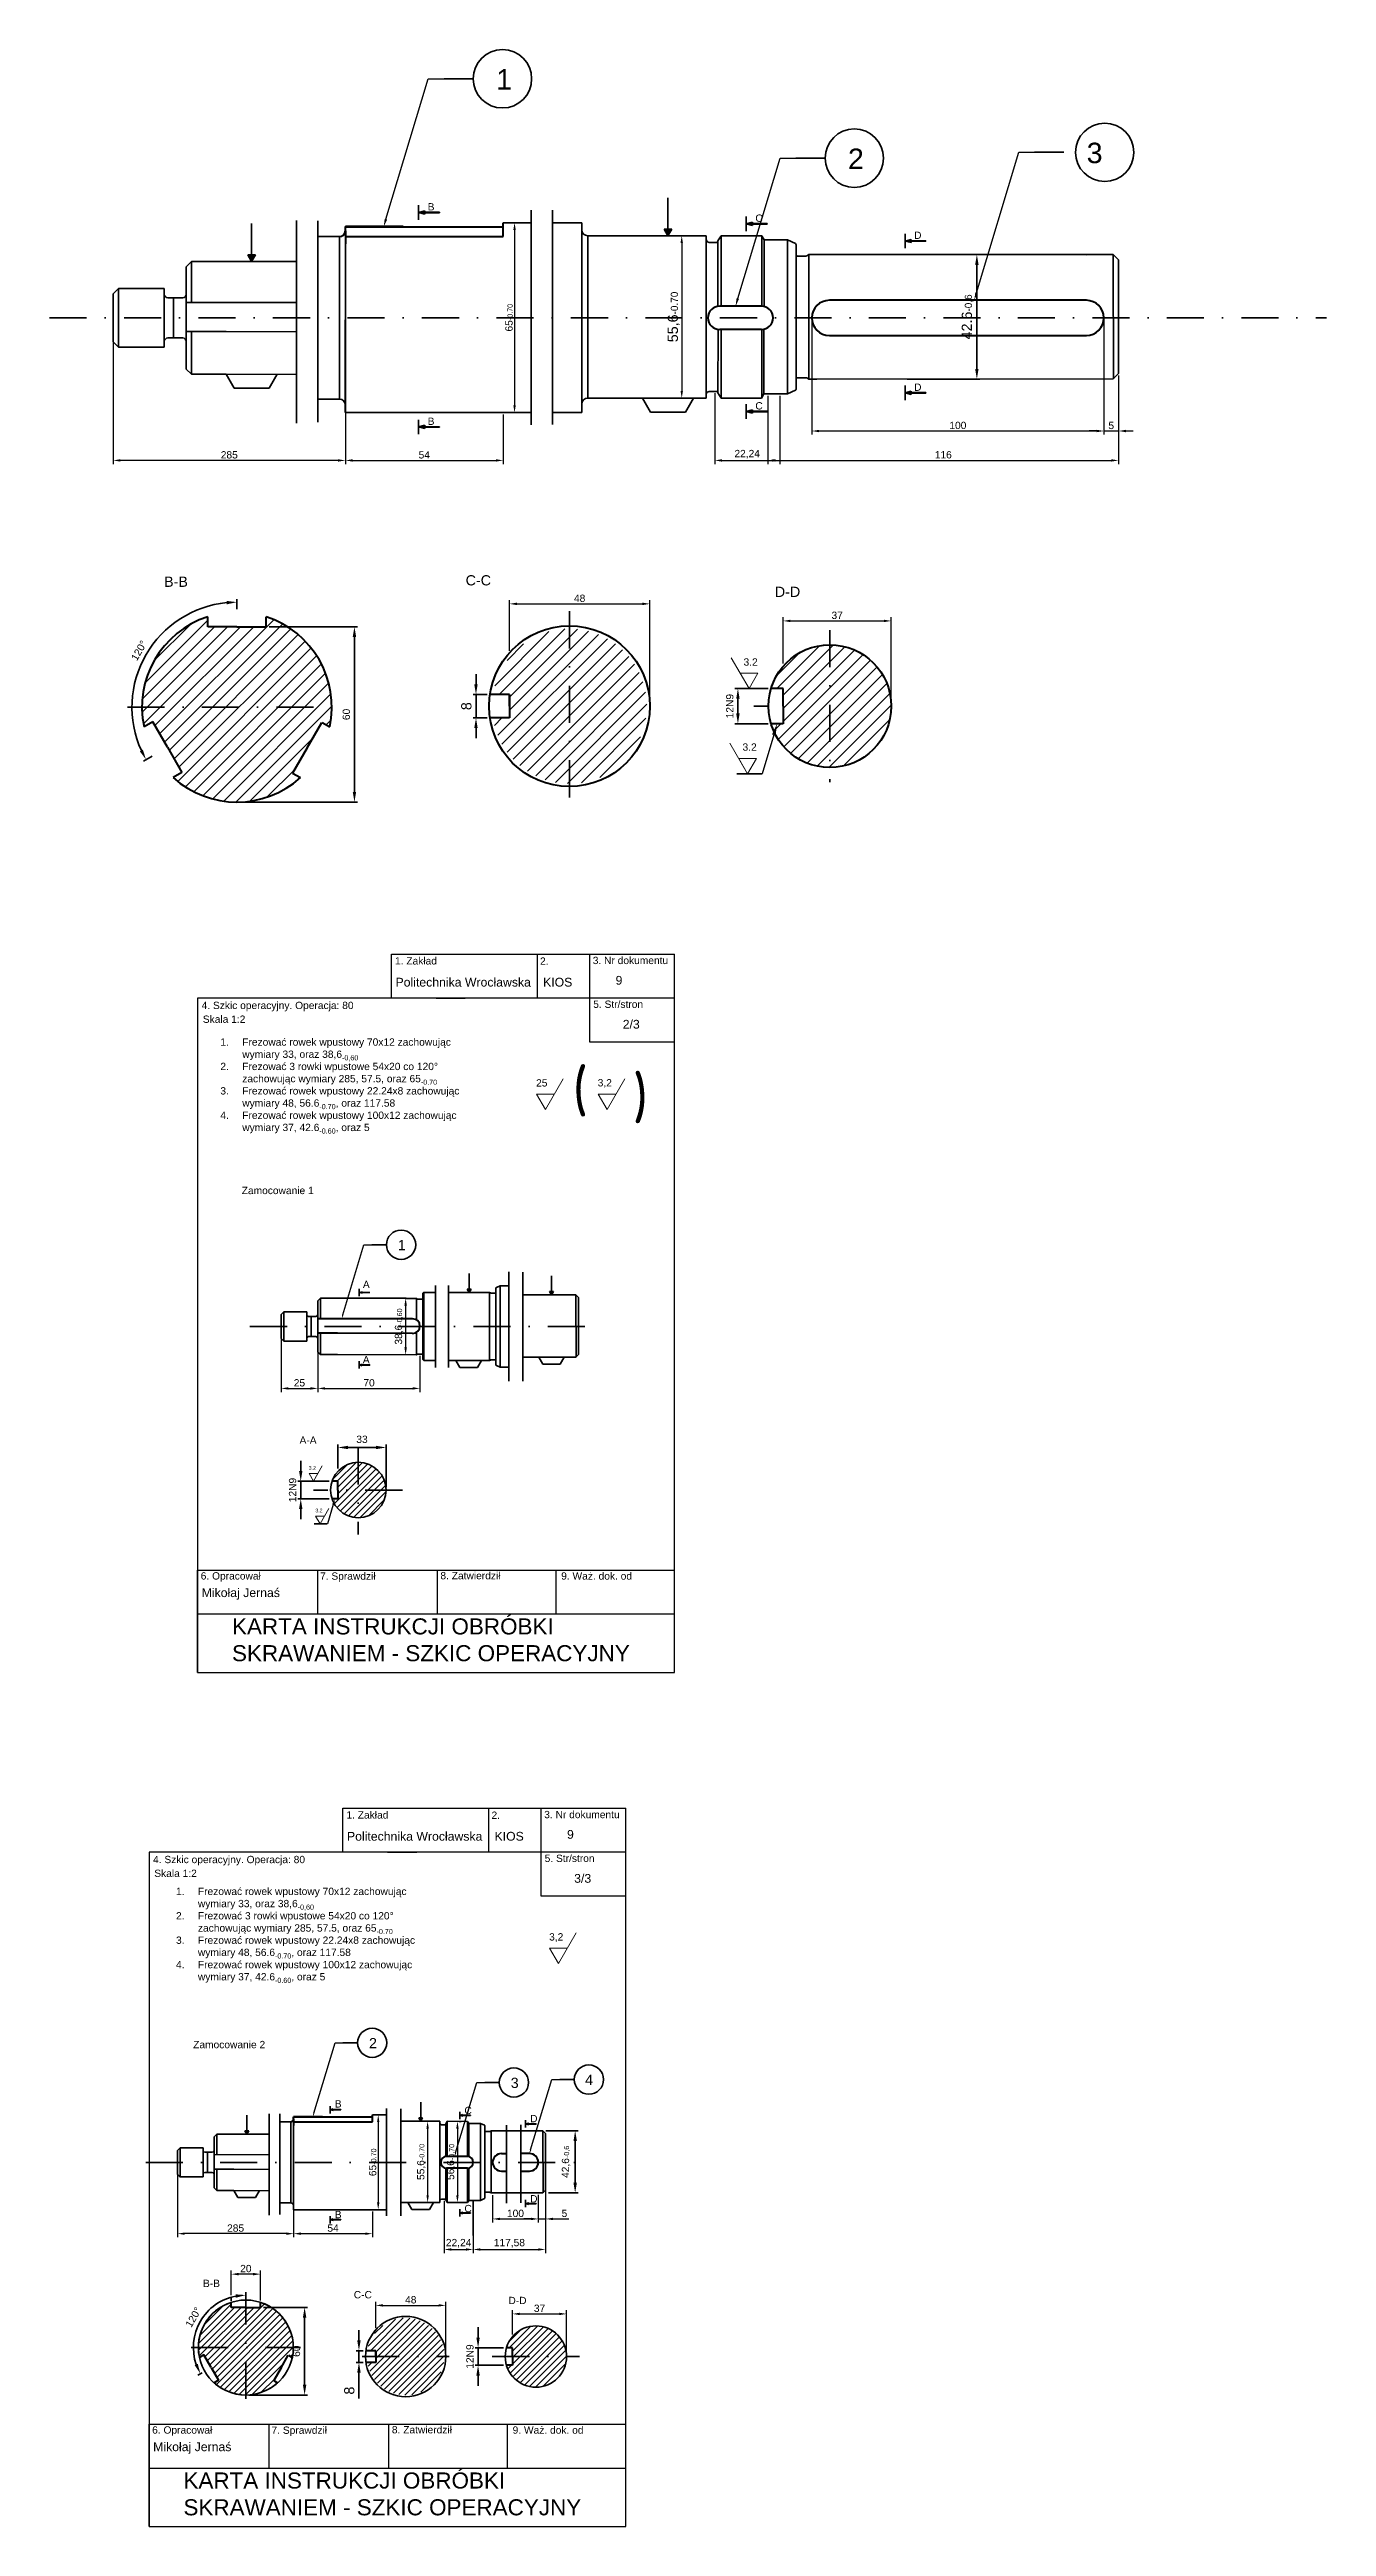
# Model space of a CAD drawing. Header units: millimetres. Extents: x 1335 to 6286, y 608 to 2939.
# Drawn here: x 4730 to 5167, y 1405 to 2252 of the extents above; entities that cross this region are included whole.
import ezdxf
from ezdxf import colors
from ezdxf.entities.mleader import LeaderData, LeaderLine
from ezdxf.enums import TextEntityAlignment as Align
from ezdxf.math import Vec2, Vec3

# ---------------------------------------------------------------- set-up
doc = ezdxf.new("R2010")
doc.units = ezdxf.units.MM
doc.linetypes.add('DASHDOT', pattern=[25.4, 12.7, -6.35, 0, -6.35])
for name, color, linetype, lineweight in [('01.1 CIĄG. Z PRZERWANIEM', 255, 'Amzigzag', 35), ('01.1 CIĄGŁA CIENKA', 255, 'Continuous', 35), ('01.2 CIĄGŁA GRUBA', 7, 'Continuous', 70), ('04.1 DŁ. K+K CIENKA', 255, 'DASHDOT', 35)]:
    doc.layers.add(name, color=color, linetype=linetype, lineweight=lineweight)
doc.layers.add('Default', color=7, linetype='Continuous')
doc.styles.add('SEACAD_seiso_ttf', font='seiso.ttf')
doc.styles.get("Standard").update_dxf_attribs({"font": 'arial.ttf'})
doc.linetypes.add('Amzigzag', pattern='A,0.0001,[136,genltshp.shx,S=0.04,R=0,X=0,Y=0],-11', length=11.0001)
doc.dimstyles.new('AM_ISO', dxfattribs={"dimscale": 100, "dimtxt": 3.5, "dimasz": 3.5, "dimexe": 1, "dimexo": 1, "dimgap": 1.5, "dimtad": 1, "dimdsep": 46, "dimtxsty": 'Standard', "dimcen": 0, "dimclrd": 256, "dimclre": 256, "dimclrt": 2, "dimadec": 0, "dimazin": 2, "dimtp": 0.1, "dimtm": 0.1, "dimtfac": 0.71, "dimtmove": 0, "dimatfit": 3, "dimfxl": 1, "dimlwd": -1, "dimlwe": -1, "dimarcsym": 1})
doc.dimstyles.new('AM_ISO$0', dxfattribs={"dimscale": 100, "dimtxt": 3.5, "dimasz": 3.5, "dimexe": 1, "dimexo": 1, "dimgap": 1.5, "dimtad": 1, "dimdsep": 46, "dimtxsty": 'Standard', "dimcen": 0, "dimclrd": 256, "dimclre": 256, "dimclrt": 2, "dimadec": 0, "dimazin": 2, "dimtp": 0.1, "dimtm": 0.1, "dimtfac": 0.71, "dimtmove": 0, "dimatfit": 3, "dimfxl": 1, "dimlwd": -1, "dimlwe": -1, "dimarcsym": 1})
doc.dimstyles.new('ISO-25$0', dxfattribs={"dimtxt": 2.5, "dimasz": 2.5, "dimexe": 1.25, "dimexo": 0.625, "dimtad": 1, "dimtxsty": 'Standard', "dimcen": 2.5, "dimadec": 0, "dimazin": 0, "dimtfac": 1, "dimtmove": 0, "dimatfit": 3, "dimfxl": 1, "dimarcsym": 0})

msp = doc.modelspace()

# ---------------------------------------------------------------- texts
at = {"layer": '01.1 CIĄGŁA CIENKA', "color": 7, "linetype": 'Continuous', "style": 'SEACAD_seiso_ttf'}
msp.add_text('(', height=14.939, dxfattribs=at).set_placement((4908.848, 1903.719), align=Align.TOP_LEFT)
at = {"layer": '01.1 CIĄGŁA CIENKA'}
for s, width, gutter_width, heights, insert, char_height, attachment_point in [('1', 6.92921, 1, [0], (4882.688, 2245.766), 7, 1), ('2', 6.92921, 1, [0], (5003.145, 2218.592), 7, 1), ('3', 6.92921, 1, [0], (5084.864, 2220.592), 7, 1), ('B', 5.11873, 12.5, [0], (4859.265, 2199.906), 2.5, 1), ('C', 5.11873, 12.5, [0], (4971.435, 2196.032), 2.5, 1), ('D', 5.11873, 12.5, [0], (5025.788, 2190.159), 2.5, 1), ('D', 5.11873, 12.5, [0], (5025.788, 2138.172), 2.5, 1), ('C', 5.11873, 12.5, [0], (4971.435, 2131.796), 2.5, 1), ('B', 5.11873, 12.5, [0], (4859.265, 2126.514), 2.5, 1), ('B-B', 17.03992, 12.5, [8.092], (4769.029, 2072.093), 3.5, 1), ('C-C', 17.03992, 12.5, [8.092], (4872.263, 2072.58), 3.5, 1), ('D-D', 17.03992, 12.5, [8.092], (4978.124, 2068.635), 3.5, 1), ('3.2', 6.23728, 12.5, [0], (4972.258, 2044.119), 2.5, 3), ('3.2', 6.23728, 12.5, [0], (4971.909, 2015.008), 2.5, 3), ('25', 6.23728, 12.5, [0], (4896.382, 1900.075), 2.5, 1), ('3,2', 6.23728, 12.5, [0], (4917.469, 1900.113), 2.5, 1), ('Zamocowanie 1', 29.12273, 12.5, [0], (4795.604, 1863.255), 2.5, 1), ('1', 3.46461, 0.5, [0], (4849.073, 1845.071), 3.5, 1), ('A', 2.55937, 6.25, [0], (4837.09, 1831.095), 2.5, 1), ('A', 2.55937, 6.25, [0], (4837.061, 1805.344), 2.5, 1), ('A-A', 8.51996, 6.25, [4.046], (4815.415, 1777.813), 2.5, 1), ('3.2', 3.11864, 6.25, [0], (4818.559, 1767.667), 1.25, 1), ('3.2', 3.11864, 6.25, [0], (4820.832, 1753.112), 1.25, 1), ('3,2', 6.23728, 12.5, [0], (4900.849, 1607.803), 2.5, 1), ('Zamocowanie 2', 29.12273, 12.5, [0], (4778.985, 1570.946), 2.5, 1), ('2', 3.46461, 0.5, [0], (4839.177, 1571.933), 3.5, 1), ('3', 3.46461, 0.5, [0], (4887.699, 1558.346), 3.5, 1), ('4', 3.46461, 0.5, [0], (4913.14, 1559.35), 3.5, 1), ('B', 2.55937, 6.25, [0], (4827.465, 1550.652), 2.5, 1), ('C', 2.55937, 6.25, [0], (4871.844, 1548.408), 2.5, 1), ('D', 2.55937, 6.25, [0], (4894.337, 1545.606), 2.5, 1), ('D', 2.55937, 6.25, [0], (4894.337, 1518.177), 2.5, 1), ('B', 2.55937, 6.25, [0], (4827.465, 1512.759), 2.5, 1), ('C', 2.55937, 6.25, [0], (4871.844, 1514.826), 2.5, 1), ('B-B', 8.51996, 6.25, [4.046], (4782.347, 1489.222), 2.5, 1), ('C-C', 8.51996, 6.25, [4.046], (4833.964, 1485.34), 2.5, 1), ('D-D', 8.51996, 6.25, [4.046], (4886.895, 1483.367), 2.5, 1)]:
    msp.add_mtext_dynamic_manual_height_columns(s, width=width, gutter_width=gutter_width, heights=heights, dxfattribs=dict(at, insert=insert, char_height=char_height, attachment_point=attachment_point))
at = {"layer": 'Default', "color": 7, "linetype": 'Continuous', "style": 'SEACAD_seiso_ttf'}
msp.add_text('(', height=14.939, rotation=180, dxfattribs=at).set_placement((4934.778, 1886.562), align=Align.TOP_LEFT)
at = {"layer": 'Default', "attachment_point": 1}
for s, width, heights, insert, char_height in [('1. Zakład', 23.43622, [6.501], (4848.081, 1941.849), 2.5), ('2.', 23.43622, [6.501], (4897.736, 1941.748), 2.5), ('3. Nr dokumentu', 31.85449, [7.043], (4915.782, 1941.982), 2.5), ('Politechnika Wrocławska', 51.87466, [5.184], (4848.266, 1934.786), 3), ('KIOS', 51.87466, [5.184], (4898.772, 1934.793), 3), ('9', 51.87466, [5.184], (4923.587, 1935.435), 3), ('4. Szkic operacyjny. Operacja: 80', 73.32689, [7.043], (4781.879, 1926.59), 2.5), ('5. Str/stron', 31.85449, [7.043], (4915.937, 1926.999), 2.5), ('Skala 1:2 ', 31.85449, [7.043], (4782.29, 1921.876), 2.5), ('     2/3', 51.87466, [5.184], (4920.216, 1920.385), 3), ('\\A1;\\pi-7.5,l10,t10;1.^IFrezować rowek wpustowy 70x12 zachowując wymiary 33, oraz 38,6{\\H0.7x;\\S^ -0,60;}\\P2.^IFrezować 3 rowki wpustowe 54x20 co 120° zachowując wymiary 285, 57.5, oraz 65{\\H0.7x;\\S^ -0.70;}\\P3.^IFrezować rowek wpustowy 22.24x8 zachowując wymiary 48, 56.6{\\H0.7x;\\S^ -0.70;}, oraz 117.58\\P4.^IFrezować rowek wpustowy 100x12 zachowując wymiary 37, 42.6{\\H0.7x;\\S^ -0.60;}, oraz 5', 87.54781, [48.361], (4785.79, 1914.054), 2.5), ('6. Opracował', 23.43622, [6.501], (4781.571, 1731.354), 2.5), ('7. Sprawdził', 23.43622, [6.501], (4822.424, 1731.283), 2.5), ('8. Zatwierdził', 23.43622, [6.501], (4863.623, 1731.433), 2.5), ('9. Waż. dok. od', 26.11798, [4.671], (4904.969, 1731.324), 2.5), ('Mikołaj Jernaś', 51.87466, [5.184], (4781.907, 1725.849), 3), ('KARTA INSTRUKCJI OBRÓBKI SKRAWANIEM - SZKIC OPERACYJNY', 163.18648, [0], (4792.279, 1715.561), 5.5), ('1. Zakład', 23.43622, [6.501], (4831.462, 1649.539), 2.5), ('2.', 23.43622, [6.501], (4881.117, 1649.439), 2.5), ('3. Nr dokumentu', 31.85449, [7.043], (4899.163, 1649.673), 2.5), ('Politechnika Wrocławska', 51.87466, [5.184], (4831.646, 1642.477), 3), ('KIOS', 51.87466, [5.184], (4882.153, 1642.483), 3), ('9', 51.87466, [5.184], (4906.968, 1643.126), 3), ('4. Szkic operacyjny. Operacja: 80', 73.32689, [7.043], (4765.259, 1634.28), 2.5), ('Skala 1:2 ', 31.85449, [7.043], (4765.671, 1629.566), 2.5), ('5. Str/stron', 31.85449, [7.043], (4899.318, 1634.689), 2.5), ('     3/3', 51.87466, [5.184], (4903.597, 1628.075), 3), ('\\A1;\\pi-7.5,l10,t10;1.^IFrezować rowek wpustowy 70x12 zachowując wymiary 33, oraz 38,6{\\H0.7x;\\S^ -0,60;}\\P2.^IFrezować 3 rowki wpustowe 54x20 co 120° zachowując wymiary 285, 57.5, oraz 65{\\H0.7x;\\S^ -0.70;}\\P3.^IFrezować rowek wpustowy 22.24x8 zachowując wymiary 48, 56.6{\\H0.7x;\\S^ -0.70;}, oraz 117.58\\P4.^IFrezować rowek wpustowy 100x12 zachowując wymiary 37, 42.6{\\H0.7x;\\S^ -0.60;}, oraz 5', 87.54781, [48.361], (4770.613, 1623.376), 2.5), ('6. Opracował', 23.43622, [6.501], (4764.952, 1439.044), 2.5), ('Mikołaj Jernaś', 51.87466, [5.184], (4765.288, 1433.539), 3), ('7. Sprawdził', 23.43622, [6.501], (4805.804, 1438.973), 2.5), ('8. Zatwierdził', 23.43622, [6.501], (4847.004, 1439.124), 2.5), ('9. Waż. dok. od', 26.11798, [4.671], (4888.35, 1439.014), 2.5), ('KARTA INSTRUKCJI OBRÓBKI SKRAWANIEM - SZKIC OPERACYJNY', 163.18648, [0], (4775.66, 1423.251), 5.5)]:
    msp.add_mtext_dynamic_manual_height_columns(s, width=width, gutter_width=12.5, heights=heights, dxfattribs=dict(at, insert=insert, char_height=char_height))

# ---------------------------------------------------------------- blocks, each defined once
blk = doc.blocks.new('*D315')
at = {"layer": '01.1 CIĄGŁA CIENKA', "color": 0, "lineweight": -2, "transparency": 16777216}
for p, q in [((4813.38, 1512.53), (4813.38, 1503.73)), ((4840.38, 1512.53), (4840.38, 1503.73)), ((4815.88, 1504.98), (4837.88, 1504.98))]:
    blk.add_line(p, q, dxfattribs=at)
at = {"layer": '01.1 CIĄGŁA CIENKA', "color": 0, "transparency": 16777216}
for points in [[(4815.88, 1505.39), (4815.88, 1504.56), (4813.38, 1504.98)], [(4837.88, 1505.39), (4837.88, 1504.56), (4840.38, 1504.98)]]:
    blk.add_solid(points, dxfattribs=at)
at = {"layer": 'Defpoints', "color": 0, "transparency": 16777216}
for p in [(4813.38, 1513.15), (4840.38, 1513.15), (4840.38, 1504.98)]:
    blk.add_point(p, dxfattribs=at)
at = {"layer": '01.1 CIĄGŁA CIENKA', "color": 0, "transparency": 16777216, "insert": (4826.88, 1506.87), "char_height": 2.5, "attachment_point": 5}
blk.add_mtext('54', dxfattribs=at)
blk = doc.blocks.new('*D316')
at = {"layer": '01.1 CIĄGŁA CIENKA', "color": 0, "lineweight": -2, "transparency": 16777216}
for p, q in [((4864.89, 1516.16), (4864.89, 1498.32)), ((4874.83, 1504.35), (4874.83, 1498.32)), ((4867.39, 1499.57), (4872.33, 1499.57))]:
    blk.add_line(p, q, dxfattribs=at)
at = {"layer": '01.1 CIĄGŁA CIENKA', "color": 0, "transparency": 16777216}
for points in [[(4867.39, 1499.99), (4867.39, 1499.16), (4864.89, 1499.57)], [(4872.33, 1499.99), (4872.33, 1499.16), (4874.83, 1499.57)]]:
    blk.add_solid(points, dxfattribs=at)
at = {"layer": 'Defpoints', "color": 0, "transparency": 16777216}
for p in [(4864.89, 1516.78), (4874.83, 1504.98), (4874.83, 1499.57)]:
    blk.add_point(p, dxfattribs=at)
at = {"layer": '01.1 CIĄGŁA CIENKA', "color": 0, "transparency": 16777216, "insert": (4869.86, 1501.7), "char_height": 2.5, "attachment_point": 5}
blk.add_mtext('22,24', dxfattribs=at)
blk = doc.blocks.new('*D317')
at = {"layer": '01.1 CIĄGŁA CIENKA', "color": 0, "lineweight": -2, "transparency": 16777216}
for p, q in [((4897.13, 1518.3), (4897.13, 1508.76)), ((4899.63, 1519.2), (4899.63, 1508.76)), ((4894.63, 1510.01), (4892.13, 1510.01)), ((4897.13, 1510.01), (4899.63, 1510.01)), ((4902.13, 1510.01), (4907.54, 1510.01))]:
    blk.add_line(p, q, dxfattribs=at)
at = {"layer": '01.1 CIĄGŁA CIENKA', "color": 0, "transparency": 16777216}
for points in [[(4894.63, 1510.43), (4894.63, 1509.6), (4897.13, 1510.01)], [(4902.13, 1510.43), (4902.13, 1509.6), (4899.63, 1510.01)]]:
    blk.add_solid(points, dxfattribs=at)
at = {"layer": 'Defpoints', "color": 0, "transparency": 16777216}
for p in [(4897.13, 1518.93), (4899.63, 1519.83), (4899.63, 1510.01)]:
    blk.add_point(p, dxfattribs=at)
at = {"layer": '01.1 CIĄGŁA CIENKA', "color": 0, "transparency": 16777216, "insert": (4906.08, 1511.91), "char_height": 2.5, "attachment_point": 5}
blk.add_mtext('5', dxfattribs=at)
blk = doc.blocks.new('*D321')
at = {"layer": '01.1 CIĄGŁA CIENKA', "color": 0, "lineweight": -2, "transparency": 16777216}
for p, q in [((4881.51, 1518.13), (4881.51, 1508.76)), ((4897.13, 1518.3), (4897.13, 1508.76)), ((4884.01, 1510.01), (4894.63, 1510.01))]:
    blk.add_line(p, q, dxfattribs=at)
at = {"layer": '01.1 CIĄGŁA CIENKA', "color": 0, "transparency": 16777216}
for points in [[(4884.01, 1510.43), (4884.01, 1509.6), (4881.51, 1510.01)], [(4894.63, 1510.43), (4894.63, 1509.6), (4897.13, 1510.01)]]:
    blk.add_solid(points, dxfattribs=at)
at = {"layer": 'Defpoints', "color": 0, "transparency": 16777216}
for p in [(4881.51, 1518.75), (4897.13, 1518.93), (4897.13, 1510.01)]:
    blk.add_point(p, dxfattribs=at)
at = {"layer": '01.1 CIĄGŁA CIENKA', "color": 0, "transparency": 16777216, "insert": (4889.32, 1511.91), "char_height": 2.5, "width": 3.5726, "attachment_point": 5}
blk.add_mtext('100', dxfattribs=at)
blk = doc.blocks.new('*D322')
at = {"layer": '01.1 CIĄGŁA CIENKA', "linetype": 'ByBlock', "transparency": 16777216}
for p, q in [((4835.74, 1468.42), (4835.74, 1471.92)), ((4837.13, 1464.92), (4834.74, 1464.92)), ((4837.13, 1460.92), (4834.74, 1460.92)), ((4835.74, 1464.92), (4835.74, 1460.92)), ((4835.74, 1457.42), (4835.74, 1448.62))]:
    blk.add_line(p, q, dxfattribs=at)
at = {"layer": '01.1 CIĄGŁA CIENKA', "transparency": 16777216}
for points in [[(4835.15, 1468.42), (4836.32, 1468.42), (4835.74, 1464.92)], [(4835.15, 1457.42), (4836.32, 1457.42), (4835.74, 1460.92)]]:
    blk.add_solid(points, dxfattribs=at)
at = {"layer": 'Defpoints', "color": 0, "transparency": 16777216}
for p in [(4835.74, 1460.92), (4838.13, 1464.92), (4838.13, 1460.92)]:
    blk.add_point(p, dxfattribs=at)
at = {"layer": '01.1 CIĄGŁA CIENKA', "color": 2, "transparency": 16777216, "insert": (4832.45, 1451.27), "char_height": 3.5, "attachment_point": 5, "rotation": 90}
blk.add_mtext('8', dxfattribs=at)
blk = doc.blocks.new('*D323')
at = {"layer": '01.1 CIĄGŁA CIENKA', "linetype": 'ByBlock', "transparency": 16777216}
for p, q in [((4876.52, 1469.44), (4876.52, 1472.94)), ((4885.25, 1465.94), (4875.52, 1465.94)), ((4885.24, 1459.92), (4875.52, 1459.92)), ((4876.52, 1465.94), (4876.52, 1459.92)), ((4876.52, 1456.42), (4876.52, 1452.92))]:
    blk.add_line(p, q, dxfattribs=at)
at = {"layer": '01.1 CIĄGŁA CIENKA', "transparency": 16777216}
for points in [[(4875.93, 1469.44), (4877.1, 1469.44), (4876.52, 1465.94)], [(4875.93, 1456.42), (4877.1, 1456.42), (4876.52, 1459.92)]]:
    blk.add_solid(points, dxfattribs=at)
at = {"layer": 'Defpoints', "color": 0, "transparency": 16777216}
for p in [(4876.52, 1459.92), (4886.24, 1459.92), (4886.25, 1465.94)]:
    blk.add_point(p, dxfattribs=at)
at = {"layer": '01.1 CIĄGŁA CIENKA', "color": 2, "transparency": 16777216, "insert": (4873.74, 1462.93), "char_height": 2.5, "attachment_point": 5, "rotation": 90}
blk.add_mtext('12N9', dxfattribs=at)
blk = doc.blocks.new('*D324')
at = {"layer": '01.1 CIĄGŁA CIENKA', "color": 0, "lineweight": -2, "transparency": 16777216}
for p, q in [((4813.38, 1542.65), (4813.38, 1503.73)), ((4773.63, 1528.75), (4773.63, 1503.73)), ((4810.88, 1504.98), (4776.13, 1504.98))]:
    blk.add_line(p, q, dxfattribs=at)
at = {"layer": '01.1 CIĄGŁA CIENKA', "color": 0, "transparency": 16777216}
for points in [[(4776.13, 1505.39), (4776.13, 1504.56), (4773.63, 1504.98)], [(4810.88, 1505.39), (4810.88, 1504.56), (4813.38, 1504.98)]]:
    blk.add_solid(points, dxfattribs=at)
at = {"layer": 'Defpoints', "color": 0, "transparency": 16777216}
for p in [(4813.38, 1543.27), (4773.63, 1529.37), (4773.63, 1504.98)]:
    blk.add_point(p, dxfattribs=at)
at = {"layer": '01.1 CIĄGŁA CIENKA', "color": 0, "transparency": 16777216, "insert": (4793.51, 1506.88), "char_height": 2.5, "attachment_point": 5}
blk.add_mtext('285', dxfattribs=at)
blk = doc.blocks.new('*D325')
at = {"layer": '01.1 CIĄGŁA CIENKA', "color": 0, "lineweight": -2, "transparency": 16777216}
for p, q in [((4841.48, 1472.71), (4841.48, 1481.68)), ((4843.98, 1480.43), (4862.98, 1480.43)), ((4865.48, 1463.55), (4865.48, 1481.68))]:
    blk.add_line(p, q, dxfattribs=at)
at = {"layer": '01.1 CIĄGŁA CIENKA', "color": 0, "transparency": 16777216}
for points in [[(4843.98, 1480.85), (4843.98, 1480.02), (4841.48, 1480.43)], [(4862.98, 1480.85), (4862.98, 1480.02), (4865.48, 1480.43)]]:
    blk.add_solid(points, dxfattribs=at)
at = {"layer": 'Defpoints', "color": 0, "transparency": 16777216}
for p in [(4865.48, 1480.43), (4841.48, 1472.09), (4865.48, 1462.92)]:
    blk.add_point(p, dxfattribs=at)
at = {"layer": '01.1 CIĄGŁA CIENKA', "color": 0, "transparency": 16777216, "insert": (4853.48, 1482.33), "char_height": 2.5, "attachment_point": 5}
blk.add_mtext('48', dxfattribs=at)
blk = doc.blocks.new('*D326')
at = {"layer": '01.1 CIĄGŁA CIENKA', "color": 0, "lineweight": -2, "transparency": 16777216}
for p, q in [((4888.31, 1470.52), (4888.31, 1478.76)), ((4890.81, 1477.51), (4904.31, 1477.51)), ((4906.81, 1463.55), (4906.81, 1478.76))]:
    blk.add_line(p, q, dxfattribs=at)
at = {"layer": '01.1 CIĄGŁA CIENKA', "color": 0, "transparency": 16777216}
for points in [[(4890.81, 1477.93), (4890.81, 1477.1), (4888.31, 1477.51)], [(4904.31, 1477.93), (4904.31, 1477.1), (4906.81, 1477.51)]]:
    blk.add_solid(points, dxfattribs=at)
at = {"layer": 'Defpoints', "color": 0, "transparency": 16777216}
for p in [(4906.81, 1477.51), (4888.31, 1469.89), (4906.81, 1462.92)]:
    blk.add_point(p, dxfattribs=at)
at = {"layer": '01.1 CIĄGŁA CIENKA', "color": 0, "transparency": 16777216, "insert": (4897.56, 1479.42), "char_height": 2.5, "attachment_point": 5}
blk.add_mtext('37', dxfattribs=at)
blk = doc.blocks.new('*D318')
at = {"layer": '01.1 CIĄGŁA CIENKA', "color": 0, "lineweight": -2, "transparency": 16777216}
for p, q in [((4841.91, 1545.65), (4841.09, 1545.65)), ((4842.34, 1543.15), (4842.34, 1515.65)), ((4841.91, 1513.15), (4841.09, 1513.15))]:
    blk.add_line(p, q, dxfattribs=at)
at = {"layer": '01.1 CIĄGŁA CIENKA', "color": 0, "transparency": 16777216}
for points in [[(4841.92, 1543.15), (4842.75, 1543.15), (4842.34, 1545.65)], [(4841.92, 1515.65), (4842.75, 1515.65), (4842.34, 1513.15)]]:
    blk.add_solid(points, dxfattribs=at)
at = {"layer": 'Defpoints', "color": 0, "transparency": 16777216}
for p in [(4842.53, 1545.65), (4842.34, 1513.15), (4842.53, 1513.15)]:
    blk.add_point(p, dxfattribs=at)
at = {"layer": '01.1 CIĄGŁA CIENKA', "color": 0, "transparency": 16777216, "insert": (4840.44, 1529.4), "char_height": 2.5, "attachment_point": 5, "rotation": 90}
blk.add_mtext('65{\\A1;\\H0.7x;\\S^ -0.70;}', dxfattribs=at)
blk = doc.blocks.new('*D319')
at = {"layer": '01.1 CIĄGŁA CIENKA', "linetype": 'ByBlock', "transparency": 16777216}
for p, q in [((4899.73, 1540.2), (4910.76, 1540.2)), ((4909.76, 1536.7), (4909.76, 1522.4)), ((4900.63, 1518.9), (4910.76, 1518.9))]:
    blk.add_line(p, q, dxfattribs=at)
at = {"layer": '01.1 CIĄGŁA CIENKA', "transparency": 16777216}
for points in [[(4909.18, 1536.7), (4910.35, 1536.7), (4909.76, 1540.2)], [(4909.18, 1522.4), (4910.35, 1522.4), (4909.76, 1518.9)]]:
    blk.add_solid(points, dxfattribs=at)
at = {"layer": 'Defpoints', "color": 0, "transparency": 16777216}
for p in [(4898.73, 1540.2), (4899.63, 1518.9), (4909.76, 1518.9)]:
    blk.add_point(p, dxfattribs=at)
at = {"layer": '01.1 CIĄGŁA CIENKA', "color": 2, "transparency": 16777216, "insert": (4906.67, 1529.55), "char_height": 3.5, "attachment_point": 5, "rotation": 90}
blk.add_mtext('{\\H0.71429x;42,6\\H0.7x;\\S^ -0,6;}', dxfattribs=at)
blk = doc.blocks.new('*D320')
at = {"layer": '01.1 CIĄGŁA CIENKA', "color": 0, "lineweight": -2, "transparency": 16777216}
for p, q in [((4859.87, 1543.43), (4860.5, 1543.43)), ((4859.25, 1540.93), (4859.25, 1518.13)), ((4859.87, 1515.63), (4860.5, 1515.63))]:
    blk.add_line(p, q, dxfattribs=at)
at = {"layer": '01.1 CIĄGŁA CIENKA', "color": 0, "transparency": 16777216}
for points in [[(4858.83, 1540.93), (4859.66, 1540.93), (4859.25, 1543.43)], [(4858.83, 1518.13), (4859.66, 1518.13), (4859.25, 1515.63)]]:
    blk.add_solid(points, dxfattribs=at)
at = {"layer": 'Defpoints', "color": 0, "transparency": 16777216}
for p in [(4859.25, 1543.43), (4859.25, 1515.63), (4859.25, 1515.63)]:
    blk.add_point(p, dxfattribs=at)
at = {"layer": '01.1 CIĄGŁA CIENKA', "color": 0, "transparency": 16777216, "insert": (4857.12, 1529.53), "char_height": 2.5, "attachment_point": 5, "rotation": 90}
blk.add_mtext('55,6{\\A1;\\H0.7x;\\S^ -0.70;}', dxfattribs=at)
blk = doc.blocks.new('*D333')
at = {"layer": '01.1 CIĄGŁA CIENKA', "color": 0, "lineweight": -2, "transparency": 16777216}
for p, q in [((4870.08, 1543.42), (4870.71, 1543.42)), ((4869.46, 1540.92), (4869.46, 1518.13)), ((4870.98, 1515.63), (4868.21, 1515.63))]:
    blk.add_line(p, q, dxfattribs=at)
at = {"layer": '01.1 CIĄGŁA CIENKA', "color": 0, "transparency": 16777216}
for points in [[(4869.04, 1540.92), (4869.87, 1540.92), (4869.46, 1543.42)], [(4869.04, 1518.13), (4869.87, 1518.13), (4869.46, 1515.63)]]:
    blk.add_solid(points, dxfattribs=at)
at = {"layer": 'Defpoints', "color": 0, "transparency": 16777216}
for p in [(4869.46, 1543.42), (4869.46, 1515.63), (4871.61, 1515.63)]:
    blk.add_point(p, dxfattribs=at)
at = {"layer": '01.1 CIĄGŁA CIENKA', "color": 0, "transparency": 16777216, "insert": (4867.33, 1529.53), "char_height": 2.5, "attachment_point": 5, "rotation": 90}
blk.add_mtext('56,6{\\A1;\\H0.7x;\\S^ -0.70;}', dxfattribs=at)
blk = doc.blocks.new('*D334')
at = {"layer": '01.1 CIĄGŁA CIENKA', "color": 0, "lineweight": -2, "transparency": 16777216}
for p, q in [((4899.63, 1521), (4899.63, 1498.32)), ((4874.83, 1515.35), (4874.83, 1498.32)), ((4877.33, 1499.57), (4897.13, 1499.57))]:
    blk.add_line(p, q, dxfattribs=at)
at = {"layer": '01.1 CIĄGŁA CIENKA', "color": 0, "transparency": 16777216}
for points in [[(4877.33, 1499.99), (4877.33, 1499.16), (4874.83, 1499.57)], [(4897.13, 1499.99), (4897.13, 1499.16), (4899.63, 1499.57)]]:
    blk.add_solid(points, dxfattribs=at)
at = {"layer": 'Defpoints', "color": 0, "transparency": 16777216}
for p in [(4899.63, 1521.63), (4874.83, 1515.98), (4899.63, 1499.57)]:
    blk.add_point(p, dxfattribs=at)
at = {"layer": '01.1 CIĄGŁA CIENKA', "color": 0, "transparency": 16777216, "insert": (4887.23, 1501.7), "char_height": 2.5, "attachment_point": 5}
blk.add_mtext('117,58', dxfattribs=at)
blk = doc.blocks.new('*D353')
at = {"layer": '01.1 CIĄGŁA CIENKA', "linetype": 'ByBlock', "transparency": 16777216}
for p, q in [((4797.02, 1483.26), (4797.02, 1484.97)), ((4782.08, 1457.38), (4780.6, 1456.53))]:
    blk.add_line(p, q, dxfattribs=at)
blk.add_arc((4797.02, 1466.01), 17.96, 101.18112, 198.81888, dxfattribs=at)
at = {"layer": '01.1 CIĄGŁA CIENKA', "transparency": 16777216}
for points in [[(4793.48, 1484.21), (4793.59, 1483.05), (4797.02, 1483.97)], [(4780.55, 1460.45), (4779.49, 1459.97), (4781.46, 1457.03)]]:
    blk.add_solid(points, dxfattribs=at)
at = {"layer": 'Defpoints', "color": 0, "transparency": 16777216}
for p in [(4785.47, 1479.77), (4797.02, 1482.26), (4797.02, 1480.76), (4786.2, 1459.76), (4782.95, 1457.88)]:
    blk.add_point(p, dxfattribs=at)
at = {"layer": '01.1 CIĄGŁA CIENKA', "color": 2, "transparency": 16777216, "insert": (4779.06, 1476.38), "char_height": 3.5, "attachment_point": 5, "rotation": 60}
blk.add_mtext('{\\H0.71429x;120°}', dxfattribs=at)
blk = doc.blocks.new('*D354')
at = {"layer": '01.1 CIĄGŁA CIENKA', "linetype": 'ByBlock', "transparency": 16777216}
for p, q in [((4803.02, 1479.76), (4818.13, 1479.76)), ((4817.13, 1476.26), (4817.13, 1453.26)), ((4798.02, 1449.76), (4818.13, 1449.76))]:
    blk.add_line(p, q, dxfattribs=at)
at = {"layer": '01.1 CIĄGŁA CIENKA', "transparency": 16777216}
for points in [[(4816.55, 1476.26), (4817.72, 1476.26), (4817.13, 1479.76)], [(4816.55, 1453.26), (4817.72, 1453.26), (4817.13, 1449.76)]]:
    blk.add_solid(points, dxfattribs=at)
at = {"layer": 'Defpoints', "color": 0, "transparency": 16777216}
for p in [(4802.02, 1479.76), (4797.02, 1449.76), (4817.13, 1449.76)]:
    blk.add_point(p, dxfattribs=at)
at = {"layer": '01.1 CIĄGŁA CIENKA', "color": 2, "transparency": 16777216, "insert": (4814.36, 1464.76), "char_height": 3.5, "attachment_point": 5, "rotation": 90}
blk.add_mtext('{\\H0.71429x;60}', dxfattribs=at)
blk = doc.blocks.new('*D355')
at = {"layer": '01.1 CIĄGŁA CIENKA', "color": 0, "lineweight": -2, "transparency": 16777216}
for p, q in [((4792.02, 1483.89), (4792.02, 1492.37)), ((4802.02, 1482.09), (4802.02, 1492.37)), ((4799.52, 1491.12), (4794.52, 1491.12))]:
    blk.add_line(p, q, dxfattribs=at)
at = {"layer": '01.1 CIĄGŁA CIENKA', "color": 0, "transparency": 16777216}
for points in [[(4794.52, 1491.54), (4794.52, 1490.71), (4792.02, 1491.12)], [(4799.52, 1491.54), (4799.52, 1490.71), (4802.02, 1491.12)]]:
    blk.add_solid(points, dxfattribs=at)
at = {"layer": 'Defpoints', "color": 0, "transparency": 16777216}
for p in [(4792.02, 1491.12), (4792.02, 1483.26), (4802.02, 1481.47)]:
    blk.add_point(p, dxfattribs=at)
at = {"layer": '01.1 CIĄGŁA CIENKA', "color": 0, "transparency": 16777216, "insert": (4797.02, 1493.02), "char_height": 2.5, "attachment_point": 5}
blk.add_mtext('20', dxfattribs=at)
blk = doc.blocks.new('*D312')
at = {"layer": '01.1 CIĄGŁA CIENKA', "color": 0, "lineweight": -2, "transparency": 16777216}
for p, q in [((4821.63, 1806.09), (4821.63, 1793.01)), ((4856.62, 1805.4), (4856.62, 1793.01)), ((4824.13, 1794.26), (4854.12, 1794.26))]:
    blk.add_line(p, q, dxfattribs=at)
at = {"layer": '01.1 CIĄGŁA CIENKA', "color": 0, "transparency": 16777216}
for points in [[(4824.13, 1794.68), (4824.13, 1793.84), (4821.63, 1794.26)], [(4854.12, 1794.68), (4854.12, 1793.84), (4856.62, 1794.26)]]:
    blk.add_solid(points, dxfattribs=at)
at = {"layer": 'Defpoints', "color": 0, "transparency": 16777216}
for p in [(4821.63, 1806.71), (4856.62, 1806.03), (4856.62, 1794.26)]:
    blk.add_point(p, dxfattribs=at)
at = {"layer": '01.1 CIĄGŁA CIENKA', "color": 0, "transparency": 16777216, "insert": (4839.19, 1796.16), "char_height": 2.5, "attachment_point": 5}
blk.add_mtext('70', dxfattribs=at)
blk = doc.blocks.new('*D313')
at = {"layer": '01.1 CIĄGŁA CIENKA', "linetype": 'ByBlock', "transparency": 16777216}
for p, q in [((4815.81, 1765.98), (4815.81, 1769.48)), ((4825.51, 1762.48), (4814.81, 1762.48)), ((4825.51, 1756.48), (4814.81, 1756.48)), ((4815.81, 1762.48), (4815.81, 1756.48)), ((4815.81, 1752.98), (4815.81, 1749.48))]:
    blk.add_line(p, q, dxfattribs=at)
at = {"layer": '01.1 CIĄGŁA CIENKA', "transparency": 16777216}
for points in [[(4815.23, 1765.98), (4816.39, 1765.98), (4815.81, 1762.48)], [(4815.23, 1752.98), (4816.39, 1752.98), (4815.81, 1756.48)]]:
    blk.add_solid(points, dxfattribs=at)
at = {"layer": 'Defpoints', "color": 0, "transparency": 16777216}
for p in [(4815.81, 1756.48), (4826.51, 1762.48), (4826.51, 1756.48)]:
    blk.add_point(p, dxfattribs=at)
at = {"layer": '01.1 CIĄGŁA CIENKA', "color": 2, "transparency": 16777216, "insert": (4813.03, 1759.48), "char_height": 2.5, "attachment_point": 5, "rotation": 90}
blk.add_mtext('12N9', dxfattribs=at)
blk = doc.blocks.new('*D311')
at = {"layer": '01.1 CIĄGŁA CIENKA', "linetype": 'ByBlock', "transparency": 16777216}
for p, q in [((4828.53, 1766.9), (4828.53, 1775.05)), ((4832.03, 1774.05), (4841.53, 1774.05)), ((4845.03, 1760.48), (4845.03, 1775.05))]:
    blk.add_line(p, q, dxfattribs=at)
at = {"layer": '01.1 CIĄGŁA CIENKA', "transparency": 16777216}
for points in [[(4832.03, 1774.63), (4832.03, 1773.47), (4828.53, 1774.05)], [(4841.53, 1774.63), (4841.53, 1773.47), (4845.03, 1774.05)]]:
    blk.add_solid(points, dxfattribs=at)
at = {"layer": 'Defpoints', "color": 0, "transparency": 16777216}
for p in [(4845.03, 1774.05), (4828.53, 1765.9), (4845.03, 1759.48)]:
    blk.add_point(p, dxfattribs=at)
at = {"layer": '01.1 CIĄGŁA CIENKA', "color": 2, "transparency": 16777216, "insert": (4836.78, 1776.83), "char_height": 3.5, "attachment_point": 5}
blk.add_mtext('{\\H0.71429x;33}', dxfattribs=at)
blk = doc.blocks.new('*D314')
at = {"layer": '01.1 CIĄGŁA CIENKA', "color": 0, "lineweight": -2, "transparency": 16777216}
for p, q in [((4851.28, 1825.11), (4850.47, 1825.11)), ((4851.72, 1822.61), (4851.72, 1808.28)), ((4851.25, 1805.78), (4850.47, 1805.78))]:
    blk.add_line(p, q, dxfattribs=at)
at = {"layer": '01.1 CIĄGŁA CIENKA', "color": 0, "transparency": 16777216}
for points in [[(4851.3, 1822.61), (4852.14, 1822.61), (4851.72, 1825.11)], [(4851.3, 1808.28), (4852.14, 1808.28), (4851.72, 1805.78)]]:
    blk.add_solid(points, dxfattribs=at)
at = {"layer": 'Defpoints', "color": 0, "transparency": 16777216}
for p in [(4851.9, 1825.11), (4851.72, 1805.78), (4851.87, 1805.78)]:
    blk.add_point(p, dxfattribs=at)
at = {"layer": '01.1 CIĄGŁA CIENKA', "color": 0, "transparency": 16777216, "insert": (4849.5, 1815.44), "char_height": 2.5, "attachment_point": 5, "rotation": 90}
blk.add_mtext('38,6{\\H0.7x;\\S^ -0,60;}', dxfattribs=at)
blk = doc.blocks.new('*D327')
at = {"layer": '01.1 CIĄGŁA CIENKA', "color": 0, "lineweight": -2, "transparency": 16777216}
for p, q in [((4809.12, 1814.84), (4809.12, 1793.01)), ((4821.63, 1814.84), (4821.63, 1793.01)), ((4811.62, 1794.26), (4819.13, 1794.26))]:
    blk.add_line(p, q, dxfattribs=at)
at = {"layer": '01.1 CIĄGŁA CIENKA', "color": 0, "transparency": 16777216}
for points in [[(4811.62, 1794.68), (4811.62, 1793.84), (4809.12, 1794.26)], [(4819.13, 1794.68), (4819.13, 1793.84), (4821.63, 1794.26)]]:
    blk.add_solid(points, dxfattribs=at)
at = {"layer": 'Defpoints', "color": 0, "transparency": 16777216}
for p in [(4809.12, 1815.47), (4821.63, 1815.46), (4821.63, 1794.26)]:
    blk.add_point(p, dxfattribs=at)
at = {"layer": '01.1 CIĄGŁA CIENKA', "color": 0, "transparency": 16777216, "insert": (4815.37, 1796.16), "char_height": 2.5, "attachment_point": 5}
blk.add_mtext('25', dxfattribs=at)
blk = doc.blocks.new('*D178')
at = {"layer": '01.1 CIĄGŁA CIENKA', "linetype": 'ByBlock', "transparency": 16777216}
for p, q in [((4875.81, 2035.25), (4875.81, 2038.75)), ((4879.59, 2031.75), (4874.81, 2031.75)), ((4875.81, 2031.75), (4875.81, 2023.75)), ((4879.59, 2023.75), (4874.81, 2023.75)), ((4875.81, 2020.25), (4875.81, 2016.75))]:
    blk.add_line(p, q, dxfattribs=at)
at = {"layer": '01.1 CIĄGŁA CIENKA', "transparency": 16777216}
for points in [[(4875.22, 2035.25), (4876.39, 2035.25), (4875.81, 2031.75)], [(4875.22, 2020.25), (4876.39, 2020.25), (4875.81, 2023.75)]]:
    blk.add_solid(points, dxfattribs=at)
at = {"layer": 'Defpoints', "color": 0, "transparency": 16777216}
for p in [(4880.59, 2031.75), (4875.81, 2023.75), (4880.59, 2023.75)]:
    blk.add_point(p, dxfattribs=at)
at = {"layer": '01.1 CIĄGŁA CIENKA', "color": 2, "transparency": 16777216, "insert": (4872.52, 2027.75), "char_height": 3.5, "attachment_point": 5, "rotation": 90}
blk.add_mtext('8', dxfattribs=at)
blk = doc.blocks.new('*D179')
at = {"layer": '01.1 CIĄGŁA CIENKA', "linetype": 'ByBlock', "transparency": 16777216}
for p, q in [((4975.83, 2033.77), (4964.47, 2033.77)), ((4965.47, 2030.27), (4965.47, 2025.25)), ((4975.82, 2021.75), (4964.47, 2021.75))]:
    blk.add_line(p, q, dxfattribs=at)
at = {"layer": '01.1 CIĄGŁA CIENKA', "transparency": 16777216}
for points in [[(4964.89, 2030.27), (4966.06, 2030.27), (4965.47, 2033.77)], [(4964.89, 2025.25), (4966.06, 2025.25), (4965.47, 2021.75)]]:
    blk.add_solid(points, dxfattribs=at)
at = {"layer": 'Defpoints', "color": 0, "transparency": 16777216}
for p in [(4976.83, 2033.77), (4965.47, 2021.75), (4976.82, 2021.75)]:
    blk.add_point(p, dxfattribs=at)
at = {"layer": '01.1 CIĄGŁA CIENKA', "color": 2, "transparency": 16777216, "insert": (4962.7, 2027.76), "char_height": 2.5, "attachment_point": 5, "rotation": 90}
blk.add_mtext('12N9', dxfattribs=at)
blk = doc.blocks.new('*D189')
at = {"layer": '01.1 CIĄGŁA CIENKA', "color": 0, "lineweight": -2, "transparency": 16777216}
for p, q in [((4887.29, 2046.7), (4887.29, 2064.02)), ((4889.79, 2062.77), (4932.79, 2062.77)), ((4935.29, 2028.37), (4935.29, 2064.02))]:
    blk.add_line(p, q, dxfattribs=at)
at = {"layer": '01.1 CIĄGŁA CIENKA', "color": 0, "transparency": 16777216}
for points in [[(4889.79, 2063.18), (4889.79, 2062.35), (4887.29, 2062.77)], [(4932.79, 2063.18), (4932.79, 2062.35), (4935.29, 2062.77)]]:
    blk.add_solid(points, dxfattribs=at)
at = {"layer": 'Defpoints', "color": 0, "transparency": 16777216}
for p in [(4935.29, 2062.77), (4887.29, 2046.08), (4935.29, 2027.75)]:
    blk.add_point(p, dxfattribs=at)
at = {"layer": '01.1 CIĄGŁA CIENKA', "color": 0, "transparency": 16777216, "insert": (4911.29, 2064.67), "char_height": 2.5, "attachment_point": 5}
blk.add_mtext('48', dxfattribs=at)
blk = doc.blocks.new('*D190')
at = {"layer": '01.1 CIĄGŁA CIENKA', "color": 0, "lineweight": -2, "transparency": 16777216}
for p, q in [((4980.95, 2042.31), (4980.95, 2058.18)), ((4983.45, 2056.93), (5015.45, 2056.93)), ((5017.95, 2028.37), (5017.95, 2058.18))]:
    blk.add_line(p, q, dxfattribs=at)
at = {"layer": '01.1 CIĄGŁA CIENKA', "color": 0, "transparency": 16777216}
for points in [[(4983.45, 2057.34), (4983.45, 2056.51), (4980.95, 2056.93)], [(5015.45, 2057.34), (5015.45, 2056.51), (5017.95, 2056.93)]]:
    blk.add_solid(points, dxfattribs=at)
at = {"layer": 'Defpoints', "color": 0, "transparency": 16777216}
for p in [(5017.95, 2056.93), (4980.95, 2041.68), (5017.95, 2027.75)]:
    blk.add_point(p, dxfattribs=at)
at = {"layer": '01.1 CIĄGŁA CIENKA', "color": 0, "transparency": 16777216, "insert": (4999.45, 2058.83), "char_height": 2.5, "attachment_point": 5}
blk.add_mtext('37', dxfattribs=at)
blk = doc.blocks.new('*D351')
at = {"layer": '01.1 CIĄGŁA CIENKA', "linetype": 'ByBlock', "transparency": 16777216}
for p, q in [((4793.96, 2060.93), (4793.96, 2064.36)), ((4764.95, 2010.68), (4761.98, 2008.96))]:
    blk.add_line(p, q, dxfattribs=at)
blk.add_arc((4793.96, 2027.43), 35.93, 95.5839, 204.4161, dxfattribs=at)
at = {"layer": '01.1 CIĄGŁA CIENKA', "transparency": 16777216}
for points in [[(4790.44, 2063.77), (4790.5, 2062.6), (4793.96, 2063.36)], [(4761.77, 2012.84), (4760.73, 2012.31), (4762.85, 2009.46)]]:
    blk.add_solid(points, dxfattribs=at)
at = {"layer": 'Defpoints', "color": 0, "transparency": 16777216}
for p in [(4770.87, 2054.95), (4793.96, 2059.93), (4793.96, 2056.93), (4765.82, 2011.18), (4772.31, 2014.93)]:
    blk.add_point(p, dxfattribs=at)
at = {"layer": '01.1 CIĄGŁA CIENKA', "color": 2, "transparency": 16777216, "insert": (4760.45, 2046.78), "char_height": 3.5, "attachment_point": 5, "rotation": 60}
blk.add_mtext('{\\H0.71429x;120°}', dxfattribs=at)
blk = doc.blocks.new('*D352')
at = {"layer": '01.1 CIĄGŁA CIENKA', "linetype": 'ByBlock', "transparency": 16777216}
for p, q in [((4804.96, 2054.93), (4835.19, 2054.93)), ((4834.19, 2051.43), (4834.19, 1998.43)), ((4794.96, 1994.93), (4835.19, 1994.93))]:
    blk.add_line(p, q, dxfattribs=at)
at = {"layer": '01.1 CIĄGŁA CIENKA', "transparency": 16777216}
for points in [[(4833.61, 2051.43), (4834.78, 2051.43), (4834.19, 2054.93)], [(4833.61, 1998.43), (4834.78, 1998.43), (4834.19, 1994.93)]]:
    blk.add_solid(points, dxfattribs=at)
at = {"layer": 'Defpoints', "color": 0, "transparency": 16777216}
for p in [(4803.96, 2054.93), (4793.96, 1994.93), (4834.19, 1994.93)]:
    blk.add_point(p, dxfattribs=at)
at = {"layer": '01.1 CIĄGŁA CIENKA', "color": 2, "transparency": 16777216, "insert": (4831.42, 2024.93), "char_height": 3.5, "attachment_point": 5, "rotation": 90}
blk.add_mtext('{\\H0.71429x;60}', dxfattribs=at)
blk = doc.blocks.new('*D173')
at = {"layer": '01.1 CIĄGŁA CIENKA', "color": 0, "lineweight": -2, "transparency": 16777216}
for p, q in [((4831.1, 2127.58), (4831.1, 2110.61)), ((4885.1, 2127.58), (4885.1, 2110.61)), ((4833.6, 2111.86), (4882.6, 2111.86))]:
    blk.add_line(p, q, dxfattribs=at)
at = {"layer": '01.1 CIĄGŁA CIENKA', "color": 0, "transparency": 16777216}
for points in [[(4833.6, 2112.27), (4833.6, 2111.44), (4831.1, 2111.86)], [(4882.6, 2112.27), (4882.6, 2111.44), (4885.1, 2111.86)]]:
    blk.add_solid(points, dxfattribs=at)
at = {"layer": 'Defpoints', "color": 0, "transparency": 16777216}
for p in [(4831.1, 2128.21), (4885.1, 2128.21), (4885.1, 2111.86)]:
    blk.add_point(p, dxfattribs=at)
at = {"layer": '01.1 CIĄGŁA CIENKA', "color": 0, "transparency": 16777216, "insert": (4858.1, 2113.75), "char_height": 2.5, "attachment_point": 5}
blk.add_mtext('54', dxfattribs=at)
blk = doc.blocks.new('*D174')
at = {"layer": '01.1 CIĄGŁA CIENKA', "color": 0, "lineweight": -2, "transparency": 16777216}
for p, q in [((4957.53, 2134.84), (4957.53, 2110.61)), ((4979.77, 2133.97), (4979.77, 2110.61)), ((4960.03, 2111.86), (4977.27, 2111.86))]:
    blk.add_line(p, q, dxfattribs=at)
at = {"layer": '01.1 CIĄGŁA CIENKA', "color": 0, "transparency": 16777216}
for points in [[(4960.03, 2112.27), (4960.03, 2111.44), (4957.53, 2111.86)], [(4977.27, 2112.27), (4977.27, 2111.44), (4979.77, 2111.86)]]:
    blk.add_solid(points, dxfattribs=at)
at = {"layer": 'Defpoints', "color": 0, "transparency": 16777216}
for p in [(4957.53, 2135.46), (4979.77, 2134.6), (4979.77, 2111.86)]:
    blk.add_point(p, dxfattribs=at)
at = {"layer": '01.1 CIĄGŁA CIENKA', "color": 0, "transparency": 16777216, "insert": (4968.65, 2113.98), "char_height": 2.5, "attachment_point": 5}
blk.add_mtext('22,24', dxfattribs=at)
blk = doc.blocks.new('*D175')
at = {"layer": '01.1 CIĄGŁA CIENKA', "color": 0, "lineweight": -2, "transparency": 16777216}
for p, q in [((5095.77, 2140.93), (5095.77, 2110.61)), ((4975.77, 2133.98), (4975.77, 2110.61)), ((4978.27, 2111.86), (5093.27, 2111.86))]:
    blk.add_line(p, q, dxfattribs=at)
at = {"layer": '01.1 CIĄGŁA CIENKA', "color": 0, "transparency": 16777216}
for points in [[(4978.27, 2112.28), (4978.27, 2111.45), (4975.77, 2111.86)], [(5093.27, 2112.28), (5093.27, 2111.45), (5095.77, 2111.86)]]:
    blk.add_solid(points, dxfattribs=at)
at = {"layer": 'Defpoints', "color": 0, "transparency": 16777216}
for p in [(5095.77, 2141.55), (4975.77, 2134.6), (5095.77, 2111.86)]:
    blk.add_point(p, dxfattribs=at)
at = {"layer": '01.1 CIĄGŁA CIENKA', "color": 0, "transparency": 16777216, "insert": (5035.77, 2113.77), "char_height": 2.5, "attachment_point": 5}
blk.add_mtext('116', dxfattribs=at)
blk = doc.blocks.new('*D176')
at = {"layer": '01.1 CIĄGŁA CIENKA', "color": 0, "lineweight": -2, "transparency": 16777216}
for p, q in [((5090.77, 2139.13), (5090.77, 2120.68)), ((5095.77, 2140.93), (5095.77, 2120.68)), ((5088.27, 2121.93), (5085.77, 2121.93)), ((5090.77, 2121.93), (5095.77, 2121.93)), ((5098.27, 2121.93), (5100.77, 2121.93))]:
    blk.add_line(p, q, dxfattribs=at)
at = {"layer": '01.1 CIĄGŁA CIENKA', "color": 0, "transparency": 16777216}
for points in [[(5088.27, 2122.34), (5088.27, 2121.51), (5090.77, 2121.93)], [(5098.27, 2122.34), (5098.27, 2121.51), (5095.77, 2121.93)]]:
    blk.add_solid(points, dxfattribs=at)
at = {"layer": 'Defpoints', "color": 0, "transparency": 16777216}
for p in [(5090.77, 2139.75), (5095.77, 2141.55), (5095.77, 2121.93)]:
    blk.add_point(p, dxfattribs=at)
at = {"layer": '01.1 CIĄGŁA CIENKA', "color": 0, "transparency": 16777216, "insert": (5093.27, 2123.82), "char_height": 2.5, "attachment_point": 5}
blk.add_mtext('5', dxfattribs=at)
blk = doc.blocks.new('*D177')
at = {"layer": '01.1 CIĄGŁA CIENKA', "color": 0, "lineweight": -2, "transparency": 16777216}
for p, q in [((4990.77, 2160), (4990.77, 2120.68)), ((5090.77, 2160.03), (5090.77, 2120.68)), ((4993.27, 2121.93), (5088.27, 2121.93))]:
    blk.add_line(p, q, dxfattribs=at)
at = {"layer": '01.1 CIĄGŁA CIENKA', "color": 0, "transparency": 16777216}
for points in [[(4993.27, 2122.34), (4993.27, 2121.51), (4990.77, 2121.93)], [(5088.27, 2122.34), (5088.27, 2121.51), (5090.77, 2121.93)]]:
    blk.add_solid(points, dxfattribs=at)
at = {"layer": 'Defpoints', "color": 0, "transparency": 16777216}
for p in [(4990.77, 2160.63), (5090.77, 2160.65), (5090.77, 2121.93)]:
    blk.add_point(p, dxfattribs=at)
at = {"layer": '01.1 CIĄGŁA CIENKA', "color": 0, "transparency": 16777216, "insert": (5040.77, 2123.83), "char_height": 2.5, "attachment_point": 5}
blk.add_mtext('100', dxfattribs=at)
blk = doc.blocks.new('*D182')
at = {"layer": '01.1 CIĄGŁA CIENKA', "color": 0, "lineweight": -2, "transparency": 16777216}
for p, q in [((4831.1, 2187.83), (4831.1, 2110.61)), ((4751.6, 2160.02), (4751.6, 2110.61)), ((4828.6, 2111.86), (4754.1, 2111.86))]:
    blk.add_line(p, q, dxfattribs=at)
at = {"layer": '01.1 CIĄGŁA CIENKA', "color": 0, "transparency": 16777216}
for points in [[(4754.1, 2112.27), (4754.1, 2111.44), (4751.6, 2111.86)], [(4828.6, 2112.27), (4828.6, 2111.44), (4831.1, 2111.86)]]:
    blk.add_solid(points, dxfattribs=at)
at = {"layer": 'Defpoints', "color": 0, "transparency": 16777216}
for p in [(4831.1, 2188.45), (4751.6, 2160.65), (4751.6, 2111.86)]:
    blk.add_point(p, dxfattribs=at)
at = {"layer": '01.1 CIĄGŁA CIENKA', "color": 0, "transparency": 16777216, "insert": (4791.35, 2113.76), "char_height": 2.5, "attachment_point": 5}
blk.add_mtext('285', dxfattribs=at)
blk = doc.blocks.new('*D191')
at = {"layer": '01.1 CIĄGŁA CIENKA', "color": 0, "lineweight": -2, "transparency": 16777216}
for p, q in [((4888.78, 2193.21), (4887.76, 2193.21)), ((4889.01, 2190.71), (4889.01, 2130.71)), ((4888.78, 2128.21), (4887.76, 2128.21))]:
    blk.add_line(p, q, dxfattribs=at)
at = {"layer": '01.1 CIĄGŁA CIENKA', "color": 0, "transparency": 16777216}
for points in [[(4888.59, 2190.71), (4889.43, 2190.71), (4889.01, 2193.21)], [(4888.59, 2130.71), (4889.43, 2130.71), (4889.01, 2128.21)]]:
    blk.add_solid(points, dxfattribs=at)
at = {"layer": 'Defpoints', "color": 0, "transparency": 16777216}
for p in [(4889.4, 2193.21), (4889.01, 2128.21), (4889.4, 2128.21)]:
    blk.add_point(p, dxfattribs=at)
at = {"layer": '01.1 CIĄGŁA CIENKA', "color": 0, "transparency": 16777216, "insert": (4887.11, 2160.71), "char_height": 2.5, "attachment_point": 5, "rotation": 90}
blk.add_mtext('65{\\A1;\\H0.7x;\\S^ -0.70;}', dxfattribs=at)
blk = doc.blocks.new('*D192')
at = {"layer": '01.1 CIĄGŁA CIENKA', "linetype": 'ByBlock', "transparency": 16777216}
for p, q in [((5023.42, 2182.29), (5048.27, 2182.29)), ((5047.27, 2178.79), (5047.27, 2143.19)), ((5023.42, 2139.69), (5048.27, 2139.69))]:
    blk.add_line(p, q, dxfattribs=at)
at = {"layer": '01.1 CIĄGŁA CIENKA', "transparency": 16777216}
for points in [[(5046.69, 2178.79), (5047.86, 2178.79), (5047.27, 2182.29)], [(5046.69, 2143.19), (5047.86, 2143.19), (5047.27, 2139.69)]]:
    blk.add_solid(points, dxfattribs=at)
at = {"layer": 'Defpoints', "color": 0, "transparency": 16777216}
for p in [(5022.42, 2182.29), (5022.42, 2139.69), (5047.27, 2139.69)]:
    blk.add_point(p, dxfattribs=at)
at = {"layer": '01.1 CIĄGŁA CIENKA', "color": 2, "transparency": 16777216, "insert": (5043.86, 2160.99), "char_height": 3.5, "attachment_point": 5, "rotation": 90}
blk.add_mtext('42.6{\\H0.7x;\\S^ -0,6;}', dxfattribs=at)
blk = doc.blocks.new('*D193')
at = {"layer": '01.1 CIĄGŁA CIENKA', "color": 0, "lineweight": -2, "transparency": 16777216}
for p, q in [((4946.86, 2188.76), (4947.49, 2188.76)), ((4946.24, 2186.26), (4946.24, 2135.66)), ((4946.86, 2133.16), (4947.49, 2133.16))]:
    blk.add_line(p, q, dxfattribs=at)
at = {"layer": '01.1 CIĄGŁA CIENKA', "color": 0, "transparency": 16777216}
for points in [[(4945.82, 2186.26), (4946.66, 2186.26), (4946.24, 2188.76)], [(4945.82, 2135.66), (4946.66, 2135.66), (4946.24, 2133.16)]]:
    blk.add_solid(points, dxfattribs=at)
at = {"layer": 'Defpoints', "color": 0, "transparency": 16777216}
for p in [(4946.24, 2188.76), (4946.24, 2133.16), (4946.24, 2133.16)]:
    blk.add_point(p, dxfattribs=at)
at = {"layer": '01.1 CIĄGŁA CIENKA', "color": 0, "transparency": 16777216, "insert": (4943.51, 2160.96), "char_height": 2.5, "attachment_point": 5, "rotation": 90}
blk.add_mtext('{\\H1.4x;55,6\\A1;\\H0.7x;\\S^ -0.70;}', dxfattribs=at)

# ---------------------------------------------------------------- dimensions: what is measured, and where the dimension line sits
at = {"layer": '01.1 CIĄGŁA CIENKA'}
for base, p1, p2, text, picture, middle in [((4751.604, 2111.857), (4831.102, 2188.451), (4751.604, 2160.647), '285', '*D182', (4791.353, 2113.758)), ((5095.773, 2111.864), (4975.77, 2134.604), (5095.773, 2141.555), '116', '*D175', (5035.771, 2113.765)), ((4821.627, 1794.26), (4809.122, 1815.465), (4821.627, 1815.464), '25', '*D327', (4815.375, 1796.161)), ((4773.635, 1504.978), (4813.383, 1543.271), (4773.635, 1529.373), '285', '*D324', (4793.509, 1506.88)), ((4899.628, 1499.573), (4874.827, 1515.979), (4899.628, 1521.629), '117,58', '*D334', (4887.227, 1501.7)), ((4897.128, 1510.014), (4881.513, 1518.751), (4897.128, 1518.927), '100', '*D321', (4889.32, 1511.915)), ((4899.628, 1510.014), (4897.128, 1518.927), (4899.628, 1519.827), '5', '*D317', (4906.081, 1511.91)), ((4792.02, 1491.122), (4802.02, 1481.469), (4792.02, 1483.261), '20', '*D355', (4797.02, 1493.024)), ((4865.48, 1480.433), (4841.48, 1472.088), (4865.48, 1462.923), '48', '*D325', (4853.48, 1482.334))]:
    dim = msp.add_linear_dim(base=base, p1=p1, p2=p2, text=text, dimstyle='ISO-25$0', dxfattribs=at)
    dim.commit()
    dim.dimension.update_dxf_attribs({"geometry": picture, "text_midpoint": middle})
for base, p1, p2, text, picture, middle in [((4889.009, 2128.205), (4889.401, 2193.205), (4889.401, 2128.205), '65{\\A1;\\H0.7x;\\S^ -0.70;}', '*D191', (4887.108, 2160.705)), ((4946.24, 2133.162), (4946.24, 2188.762), (4946.24, 2133.162), '{\\H1.4x;<>\\A1;\\H0.7x;\\S^ -0.70;}', '*D193', (4943.512, 2160.962)), ((4851.719, 1805.775), (4851.904, 1825.114), (4851.872, 1805.775), '38,6{\\H0.7x;\\S^ -0,60;}', '*D314', (4849.504, 1815.445)), ((4842.337, 1513.153), (4842.533, 1545.653), (4842.533, 1513.153), '65{\\A1;\\H0.7x;\\S^ -0.70;}', '*D318', (4840.436, 1529.403)), ((4859.246, 1515.631), (4859.246, 1543.431), (4859.246, 1515.631), '55,6{\\A1;\\H0.7x;\\S^ -0.70;}', '*D320', (4857.119, 1529.531)), ((4869.456, 1515.631), (4869.456, 1543.425), (4871.607, 1515.631), '56,6{\\A1;\\H0.7x;\\S^ -0.70;}', '*D333', (4867.329, 1529.528))]:
    dim = msp.add_linear_dim(base=base, p1=p1, p2=p2, angle=90, text=text, dimstyle='ISO-25$0', dxfattribs=at)
    dim.commit()
    dim.dimension.update_dxf_attribs({"geometry": picture, "text_midpoint": middle})
for base, p1, p2, text, picture, middle in [((5047.274, 2139.692), (5022.421, 2182.292), (5022.421, 2139.692), '<>{\\H0.7x;\\S^ -0,6;}', '*D192', (5043.864, 2160.992)), ((4834.193, 1994.929), (4803.964, 2054.929), (4793.964, 1994.929), '{\\H0.71429x;<>}', '*D352', (4831.416, 2024.929)), ((4909.764, 1518.896), (4898.728, 1540.196), (4899.628, 1518.896), '{\\H0.71429x;42,6\\H0.7x;\\S^ -0,6;}', '*D319', (4906.673, 1529.546)), ((4817.135, 1449.757), (4802.02, 1479.757), (4797.02, 1449.757), '{\\H0.71429x;60}', '*D354', (4814.358, 1464.757)), ((4835.736, 1460.923), (4838.126, 1464.923), (4838.126, 1460.923), '8', '*D322', (4832.449, 1451.27))]:
    dim = msp.add_linear_dim(base=base, p1=p1, p2=p2, angle=90, text=text, dimstyle='AM_ISO$0', override={"dimscale": 1, "dimtdec": 3}, dxfattribs=at)
    dim.commit()
    dim.dimension.update_dxf_attribs({"geometry": picture, "text_midpoint": middle})
for base, p1, p2, picture, middle in [((5090.773, 2121.927), (4990.773, 2160.626), (5090.773, 2160.654), '*D177', (5040.773, 2123.829)), ((5095.773, 2121.927), (5090.773, 2139.755), (5095.773, 2141.555), '*D176', (5093.273, 2123.823)), ((4935.294, 2062.765), (4887.294, 2046.077), (4935.294, 2027.746), '*D189', (4911.294, 2064.667))]:
    dim = msp.add_linear_dim(base=base, p1=p1, p2=p2, dimstyle='ISO-25$0', dxfattribs=at)
    dim.commit()
    dim.dimension.update_dxf_attribs({"geometry": picture, "text_midpoint": middle})
for base, p1, p2, picture, middle in [((4885.102, 2111.857), (4831.102, 2128.205), (4885.102, 2128.205), '*D173', (4858.102, 2111.857)), ((4979.77, 2111.857), (4957.528, 2135.462), (4979.77, 2134.597), '*D174', (4968.649, 2111.857)), ((5017.948, 2056.926), (4980.948, 2041.684), (5017.948, 2027.746), '*D190', (4999.448, 2056.926))]:
    dim = msp.add_linear_dim(base=base, p1=p1, p2=p2, dimstyle='ISO-25$0', dxfattribs=at)
    dim.commit()
    dim.dimension.update_dxf_attribs({"geometry": picture, "text_midpoint": middle, "dimtype": 160})
for base, line1, line2, picture, middle in [((4770.87, 2054.95), ((4772.313, 2014.928), (4765.818, 2011.178)), ((4793.964, 2059.929), (4793.964, 2056.929)), '*D351', (4760.445, 2046.78)), ((4785.474, 1479.768), ((4786.195, 1459.757), (4782.948, 1457.882)), ((4797.02, 1482.257), (4797.02, 1480.757)), '*D353', (4779.059, 1476.377))]:
    dim = msp.add_angular_dim_2l(base=base, line1=line1, line2=line2, text='{\\H0.71429x;<>}', dimstyle='AM_ISO', override={"dimscale": 1, "dimtdec": 3}, dxfattribs=at)
    dim.commit()
    dim.dimension.update_dxf_attribs({"geometry": picture, "text_midpoint": middle})
dim = msp.add_linear_dim(base=(4875.807, 2023.746), p1=(4880.587, 2031.746), p2=(4880.587, 2023.746), angle=90, dimstyle='AM_ISO$0', override={"dimscale": 1, "dimtdec": 3}, dxfattribs=at)
dim.commit()
dim.dimension.update_dxf_attribs({"geometry": '*D178', "text_midpoint": (4872.52, 2027.746)})
for base, p1, p2, picture, middle in [((4965.473, 2021.746), (4976.832, 2033.773), (4976.824, 2021.746), '*D179', (4965.473, 2027.76)), ((4815.811, 1756.481), (4826.513, 1762.481), (4826.513, 1756.481), '*D313', (4815.811, 1759.481)), ((4876.516, 1459.923), (4886.248, 1465.936), (4886.244, 1459.923), '*D323', (4876.516, 1462.93))]:
    dim = msp.add_linear_dim(base=base, p1=p1, p2=p2, angle=90, text='12N9', dimstyle='AM_ISO$0', override={"dimscale": 1, "dimtxt": 2.5, "dimtdec": 3}, dxfattribs=at)
    dim.commit()
    dim.dimension.update_dxf_attribs({"geometry": picture, "text_midpoint": middle, "dimtype": 160})
for base, p1, p2, text, picture, middle in [((4856.622, 1794.26), (4821.627, 1806.714), (4856.622, 1806.029), '70', '*D312', (4839.193, 1794.26)), ((4840.383, 1504.978), (4813.383, 1513.153), (4840.383, 1513.153), '54', '*D315', (4826.883, 1504.978)), ((4874.827, 1499.573), (4864.89, 1516.781), (4874.827, 1504.976), '22,24', '*D316', (4869.859, 1499.573)), ((4906.807, 1477.513), (4888.307, 1469.892), (4906.807, 1462.923), '37', '*D326', (4897.557, 1477.513))]:
    dim = msp.add_linear_dim(base=base, p1=p1, p2=p2, text=text, dimstyle='ISO-25$0', dxfattribs=at)
    dim.commit()
    dim.dimension.update_dxf_attribs({"geometry": picture, "text_midpoint": middle, "dimtype": 160})
dim = msp.add_linear_dim(base=(4845.026, 1774.05), p1=(4828.526, 1765.904), p2=(4845.026, 1759.481), text='{\\H0.71429x;33}', dimstyle='AM_ISO$0', override={"dimscale": 1, "dimtdec": 3}, dxfattribs=at)
dim.commit()
dim.dimension.update_dxf_attribs({"geometry": '*D311', "text_midpoint": (4836.776, 1774.05), "dimtype": 160})

# ---------------------------------------------------------------- hatches: boundary and pattern name
at = {"layer": '01.1 CIĄGŁA CIENKA'}
h = msp.add_hatch(color=256, dxfattribs=at)
h.dxf.hatch_style = 1
h.paths.add_polyline_path([(4858.271, 2196.803), (4858.271, 2197.262), (4856.161, 2196.697), (4858.271, 2196.132), (4858.271, 2196.592), (4863.333, 2196.592), (4863.333, 2196.803)])
h = msp.add_hatch(color=256, dxfattribs=at)
h.dxf.hatch_style = 1
h.paths.add_polyline_path([(4942.845, 2191.045), (4941.527, 2191.045), (4941.527, 2188.762)])
h.paths.add_polyline_path([(4941.527, 2191.045), (4940.208, 2191.045), (4941.527, 2188.762)])
h = msp.add_hatch(color=256, dxfattribs=at)
h.dxf.hatch_style = 1
h.paths.add_polyline_path([(4970.441, 2192.928), (4970.441, 2193.388), (4968.331, 2192.823), (4970.441, 2192.258), (4970.441, 2192.717), (4975.503, 2192.717), (4975.503, 2192.928)])
h = msp.add_hatch(color=256, dxfattribs=at)
h.dxf.hatch_style = 1
h.paths.add_polyline_path([(5024.794, 2187.055), (5024.794, 2187.515), (5022.684, 2186.95), (5024.794, 2186.385), (5024.794, 2186.844), (5029.856, 2186.844), (5029.856, 2187.055)])
h = msp.add_hatch(color=256, dxfattribs=at)
h.dxf.hatch_style = 1
h.paths.add_polyline_path([(4800.316, 2182.229), (4798.997, 2182.229), (4798.997, 2179.945)])
h.paths.add_polyline_path([(4798.997, 2182.229), (4797.679, 2182.229), (4798.997, 2179.945)])
h = msp.add_hatch(color=256, dxfattribs=at)
h.dxf.hatch_style = 1
h.paths.add_polyline_path([(4970.441, 2128.693), (4970.441, 2129.153), (4968.331, 2128.587), (4970.441, 2128.022), (4970.441, 2128.482), (4975.503, 2128.482), (4975.503, 2128.693)])
h = msp.add_hatch(color=256, dxfattribs=at)
h.dxf.hatch_style = 1
h.paths.add_polyline_path([(5024.794, 2135.068), (5024.794, 2135.528), (5022.684, 2134.963), (5024.794, 2134.398), (5024.794, 2134.857), (5029.856, 2134.857), (5029.856, 2135.068)])
h = msp.add_hatch(color=256, dxfattribs=at)
h.dxf.hatch_style = 1
h.paths.add_polyline_path([(4858.271, 2123.411), (4858.271, 2123.871), (4856.161, 2123.305), (4858.271, 2122.74), (4858.271, 2123.2), (4863.333, 2123.2), (4863.333, 2123.411)])
h = msp.add_hatch(dxfattribs=at)
h.set_pattern_fill('ANSI31', color=256)
h.set_pattern_definition([(45, (1131.4275, 1183.9873), (-2.245064, 2.245064), [])])
h.paths.add_polyline_path([(4793.964, 2027.429), (4761.464, 2027.429, 0.0527629), (4762.184, 2020.627), (4765.148, 2022.338), (4770.148, 2013.678), (4775.148, 2005.018), (4772.184, 2003.306, 0.1856929), (4793.964, 1994.929)])
h.paths.add_polyline_path([(4823.039, 2022.189), (4825.744, 2020.627, 0.0527629), (4826.463, 2027.429), (4793.964, 2027.429), (4793.964, 1994.929, 0.1856929), (4815.743, 2003.306), (4813.039, 2004.868), (4818.039, 2013.528)])
h.paths.add_polyline_path([(4803.964, 2058.352), (4803.964, 2054.929), (4793.964, 2054.929), (4793.964, 2027.429), (4826.463, 2027.429, 0.3253096)])
h.paths.add_polyline_path([(4793.964, 2054.929), (4783.964, 2054.929), (4783.964, 2058.352, 0.3253096), (4761.464, 2027.429), (4793.964, 2027.429)])
h = msp.add_hatch(dxfattribs=at)
h.set_pattern_fill('ANSI31', color=256)
h.set_pattern_definition([(45, (4803.2945, 1982.7463), (-2.245064, 2.245064), [])])
h.paths.add_polyline_path([(4907.794, 2054.246, 0.3704986), (4881.598, 2031.746), (4887.294, 2031.746), (4887.294, 2027.746), (4907.794, 2027.746)])
h.paths.add_polyline_path([(4907.794, 2054.246), (4907.794, 2027.746), (4934.294, 2027.746, 0.4142136)])
h.paths.add_polyline_path([(4934.294, 2027.746), (4907.794, 2027.746), (4907.794, 2001.246, 0.4142136)])
h.paths.add_polyline_path([(4907.794, 2027.746), (4887.294, 2027.746), (4887.294, 2023.746), (4881.598, 2023.746, 0.3704986), (4907.794, 2001.246)])
h = msp.add_hatch(dxfattribs=at)
h.set_pattern_fill('ANSI31', color=256)
h.set_pattern_definition([(45, (4828.9485, 1982.7463), (-2.245064, 2.245064), [])])
h.paths.add_polyline_path([(4996.948, 2048.746), (4996.948, 2027.746), (4980.948, 2027.746), (4980.948, 2033.746), (4976.832, 2033.773, -0.331312)])
h.paths.add_polyline_path([(4996.948, 2048.746, -0.4142136), (5017.948, 2027.746), (4996.948, 2027.746)])
h.paths.add_polyline_path([(4996.948, 2027.746), (5017.948, 2027.746, -0.4142136), (4996.948, 2006.746)])
h.paths.add_polyline_path([(4976.824, 2021.746), (4980.948, 2021.746), (4980.948, 2027.746), (4996.948, 2027.746), (4996.948, 2006.746, -0.3316793)])
h = msp.add_hatch(color=256, dxfattribs=at)
h.dxf.hatch_style = 1
h.paths.add_polyline_path([(4836.886, 1827.139), (4836.886, 1827.368), (4835.832, 1827.086), (4836.886, 1826.803), (4836.886, 1827.033), (4839.418, 1827.033), (4839.418, 1827.139)])
h = msp.add_hatch(color=256, dxfattribs=at)
h.dxf.hatch_style = 1
h.paths.add_polyline_path([(4874.11, 1828.254), (4873.451, 1828.254), (4873.451, 1827.112)])
h.paths.add_polyline_path([(4873.451, 1828.254), (4872.791, 1828.254), (4873.451, 1827.112)])
h = msp.add_hatch(color=256, dxfattribs=at)
h.dxf.hatch_style = 1
h.paths.add_polyline_path([(4902.317, 1827.399), (4901.657, 1827.399), (4901.657, 1826.257)])
h.paths.add_polyline_path([(4901.657, 1827.399), (4900.998, 1827.399), (4901.657, 1826.257)])
h = msp.add_hatch(color=256, dxfattribs=at)
h.dxf.hatch_style = 1
h.paths.add_polyline_path([(4836.886, 1802.373), (4836.886, 1802.602), (4835.832, 1802.32), (4836.886, 1802.037), (4836.886, 1802.267), (4839.418, 1802.267), (4839.418, 1802.373)])
h = msp.add_hatch(dxfattribs=at)
h.set_pattern_fill('ANSI31', color=256, scale=0.5)
h.set_pattern_definition([(45, (4814.0265, 1736.981), (-1.12253, 1.12253), [])])
h.paths.add_polyline_path([(4835.526, 1768.981, -0.4142136), (4845.026, 1759.481), (4835.526, 1759.481)])
h.paths.add_polyline_path([(4835.526, 1768.981), (4835.526, 1759.481), (4828.526, 1759.481), (4828.526, 1762.481), (4826.513, 1762.481, -0.3229503)])
h.paths.add_polyline_path([(4826.513, 1756.481), (4828.526, 1756.481), (4828.526, 1759.481), (4835.526, 1759.481), (4835.526, 1749.981, -0.3229503)])
h.paths.add_polyline_path([(4835.526, 1759.481), (4845.026, 1759.481, -0.4142136), (4835.526, 1749.981)])
h = msp.add_hatch(color=256, dxfattribs=at)
h.dxf.hatch_style = 1
h.paths.add_polyline_path([(4826.968, 1547.451), (4826.968, 1547.681), (4825.913, 1547.399), (4826.968, 1547.116), (4826.968, 1547.346), (4829.499, 1547.346), (4829.499, 1547.451)])
h = msp.add_hatch(color=256, dxfattribs=at)
h.dxf.hatch_style = 1
h.paths.add_polyline_path([(4857.549, 1544.573), (4856.89, 1544.573), (4856.89, 1543.431)])
h.paths.add_polyline_path([(4856.89, 1544.573), (4856.231, 1544.573), (4856.89, 1543.431)])
h = msp.add_hatch(color=256, dxfattribs=at)
h.dxf.hatch_style = 1
h.paths.add_polyline_path([(4871.347, 1545.514), (4871.347, 1545.744), (4870.292, 1545.461), (4871.347, 1545.179), (4871.347, 1545.409), (4873.878, 1545.409), (4873.878, 1545.514)])
h = msp.add_hatch(color=256, dxfattribs=at)
h.dxf.hatch_style = 1
h.paths.add_polyline_path([(4797.99, 1540.164), (4797.331, 1540.164), (4797.331, 1539.023)])
h.paths.add_polyline_path([(4797.331, 1540.164), (4796.672, 1540.164), (4797.331, 1539.023)])
h = msp.add_hatch(color=256, dxfattribs=at)
h.dxf.hatch_style = 1
h.paths.add_polyline_path([(4893.84, 1542.578), (4893.84, 1542.808), (4892.785, 1542.525), (4893.84, 1542.242), (4893.84, 1542.472), (4896.371, 1542.472), (4896.371, 1542.578)])
h = msp.add_hatch(color=256, dxfattribs=at)
h.dxf.hatch_style = 1
h.paths.add_polyline_path([(4826.968, 1509.809), (4826.968, 1510.039), (4825.913, 1509.756), (4826.968, 1509.474), (4826.968, 1509.704), (4829.499, 1509.704), (4829.499, 1509.809)])
h = msp.add_hatch(color=256, dxfattribs=at)
h.dxf.hatch_style = 1
h.paths.add_polyline_path([(4871.347, 1512.146), (4871.347, 1512.376), (4870.292, 1512.094), (4871.347, 1511.811), (4871.347, 1512.041), (4873.878, 1512.041), (4873.878, 1512.146)])
h = msp.add_hatch(color=256, dxfattribs=at)
h.dxf.hatch_style = 1
h.paths.add_polyline_path([(4893.84, 1515.334), (4893.84, 1515.564), (4892.785, 1515.281), (4893.84, 1514.999), (4893.84, 1515.229), (4896.371, 1515.229), (4896.371, 1515.334)])
h = msp.add_hatch(dxfattribs=at)
h.set_pattern_fill('ANSI31', color=256, scale=0.5)
h.set_pattern_definition([(45, (2965.7523, 1044.2866), (-1.122532, 1.122532), [])])
h.paths.add_polyline_path([(4797.02, 1466.007), (4780.77, 1466.007, 0.0527629), (4781.13, 1462.606), (4782.613, 1463.462), (4785.113, 1459.132), (4787.613, 1454.802), (4786.13, 1453.946, 0.1856929), (4797.02, 1449.757)])
h.paths.add_polyline_path([(4811.558, 1463.387), (4812.91, 1462.606, 0.0527629), (4813.27, 1466.007), (4797.02, 1466.007), (4797.02, 1449.757, 0.1856929), (4807.91, 1453.946), (4806.558, 1454.727), (4809.058, 1459.057)])
h.paths.add_polyline_path([(4802.02, 1481.469), (4802.02, 1479.757), (4797.02, 1479.757), (4797.02, 1466.007), (4813.27, 1466.007, 0.3253096)])
h.paths.add_polyline_path([(4797.02, 1479.757), (4792.02, 1479.757), (4792.02, 1481.469, 0.3253096), (4780.77, 1466.007), (4797.02, 1466.007)])
h = msp.add_hatch(dxfattribs=at)
h.set_pattern_fill('ANSI31', color=256, scale=0.5)
h.set_pattern_definition([(45, (4799.4797, 1440.4232), (-1.122532, 1.122532), [])])
h.paths.add_polyline_path([(4851.73, 1476.173, 0.3704986), (4838.632, 1464.923), (4841.48, 1464.923), (4841.48, 1462.923), (4851.73, 1462.923)])
h.paths.add_polyline_path([(4851.73, 1476.173), (4851.73, 1462.923), (4864.98, 1462.923, 0.4142136)])
h.paths.add_polyline_path([(4864.98, 1462.923), (4851.73, 1462.923), (4851.73, 1449.673, 0.4142136)])
h.paths.add_polyline_path([(4851.73, 1462.923), (4841.48, 1462.923), (4841.48, 1460.923), (4838.632, 1460.923, 0.3704986), (4851.73, 1449.673)])
h = msp.add_hatch(dxfattribs=at)
h.set_pattern_fill('ANSI31', color=256, scale=0.5)
h.set_pattern_definition([(45, (4812.3067, 1440.4232), (-1.122532, 1.122532), [])])
h.paths.add_polyline_path([(4896.307, 1473.423), (4896.307, 1462.923), (4888.307, 1462.923), (4888.307, 1465.923), (4886.248, 1465.936, -0.331312)])
h.paths.add_polyline_path([(4896.307, 1473.423, -0.4142136), (4906.807, 1462.923), (4896.307, 1462.923)])
h.paths.add_polyline_path([(4896.307, 1462.923), (4906.807, 1462.923, -0.4142136), (4896.307, 1452.423)])
h.paths.add_polyline_path([(4886.244, 1459.923), (4888.307, 1459.923), (4888.307, 1462.923), (4896.307, 1462.923), (4896.307, 1452.423, -0.3316793)])

# ---------------------------------------------------------------- linework, layer by layer
at = {"layer": '01.1 CIĄG. Z PRZERWANIEM'}
for p, q in [((4894.655, 2124.029), (4894.655, 2197.552)), ((4902.044, 2197.552), (4902.044, 2124.157)), ((4814.405, 2124.582), (4814.405, 2193.926)), ((4821.647, 2193.83), (4821.647, 2124.998)), ((4887.044, 1796.719), (4887.044, 1834.211)), ((4891.819, 1834.067), (4891.819, 1796.692)), ((4861.896, 1801.454), (4861.896, 1829.454)), ((4866.435, 1829.465), (4866.435, 1801.465)), ((4805.035, 1511.341), (4805.035, 1546.013)), ((4808.656, 1545.965), (4808.656, 1511.549)), ((4845.16, 1511.064), (4845.16, 1547.826)), ((4850.058, 1547.722), (4850.058, 1511.025)), ((4886.253, 1515.396), (4886.253, 1542.083)), ((4891.151, 1542.218), (4891.151, 1515.475))]:
    msp.add_line(p, q, dxfattribs=at)
at = {"layer": '01.1 CIĄGŁA CIENKA'}
for p, q in [((4864.865, 2242.481), (4874.865, 2242.481)), ((4985.322, 2215.307), (4995.322, 2215.307)), ((5067.04, 2217.307), (5077.04, 2217.307)), ((4856.161, 2194.197), (4856.161, 2199.197)), ((4856.161, 2196.697), (4858.271, 2197.262)), ((4856.161, 2196.697), (4858.271, 2196.132)), ((4858.271, 2196.803), (4858.271, 2197.262)), ((4858.271, 2196.803), (4863.333, 2196.803)), ((4863.333, 2196.592), (4858.271, 2196.592)), ((4858.271, 2196.592), (4858.271, 2196.132)), ((4863.333, 2196.803), (4863.333, 2196.592)), ((4941.527, 2201.762), (4941.527, 2188.762)), ((4798.997, 2192.945), (4798.997, 2179.945)), ((4821.647, 2188.451), (4829.102, 2188.451)), ((4829.07, 2132.851), (4829.07, 2188.451)), ((4831.102, 2191.865), (4831.073, 2128.205)), ((4885.102, 2193.205), (4894.655, 2193.205)), ((4902.044, 2193.205), (4912.044, 2193.205)), ((4912.044, 2193.205), (4912.044, 2160.705)), ((4912.044, 2193.205), (4912.044, 2128.205)), ((4954.65, 2188.762), (4914.044, 2188.762)), ((4914.066, 2188.762), (4914.066, 2133.162)), ((4914.066, 2188.462), (4914.066, 2133.462)), ((4941.527, 2188.762), (4940.208, 2191.045)), ((4942.845, 2191.045), (4940.208, 2191.045)), ((4941.527, 2188.762), (4942.845, 2191.045)), ((4954.65, 2188.762), (4954.65, 2133.162)), ((4959.692, 2188.762), (4958.65, 2186.962)), ((4959.692, 2188.762), (4973.627, 2188.737)), ((4959.692, 2164.654), (4959.692, 2188.762)), ((4968.331, 2190.323), (4968.331, 2195.323)), ((4968.331, 2192.823), (4970.441, 2193.388)), ((4968.331, 2192.823), (4970.441, 2192.258)), ((4970.441, 2192.928), (4970.441, 2193.388)), ((4970.441, 2192.928), (4975.503, 2192.928)), ((4975.503, 2192.717), (4970.441, 2192.717)), ((4970.441, 2192.717), (4970.441, 2192.258)), ((4974.422, 2187.359), (4973.627, 2188.737)), ((4973.627, 2164.652), (4973.627, 2188.737)), ((4974.422, 2187.355), (4974.405, 2164.548)), ((4982.422, 2187.359), (4974.422, 2187.355)), ((4982.422, 2187.359), (4974.422, 2187.359)), ((4975.503, 2192.928), (4975.503, 2192.717)), ((4985.195, 2186.044), (4982.422, 2187.354)), ((4982.443, 2134.599), (4982.422, 2187.354)), ((5022.684, 2184.45), (5022.684, 2189.45)), ((5022.684, 2186.95), (5024.794, 2187.515)), ((5024.794, 2187.055), (5024.794, 2187.515)), ((4776.614, 2178.145), (4778.414, 2179.945)), ((4778.414, 2179.945), (4814.405, 2179.945)), ((4778.414, 2165.945), (4778.414, 2179.945)), ((4798.997, 2179.945), (4797.679, 2182.229)), ((4800.316, 2182.229), (4797.679, 2182.229)), ((4798.997, 2179.945), (4800.316, 2182.229)), ((4958.25, 2186.462), (4955.65, 2186.462)), ((4955.65, 2186.462), (4955.65, 2186.462)), ((4958.65, 2186.962), (4958.65, 2164.92)), ((4958.65, 2186.962), (4958.65, 2164.612)), ((4985.446, 2185.689), (4985.442, 2136.247)), ((4985.446, 2185.689), (4985.443, 2136.248)), ((4985.845, 2181.808), (4988.823, 2181.808)), ((4989.034, 2181.868), (4989.773, 2182.299)), ((4992.498, 2182.299), (4989.773, 2182.299)), ((4989.773, 2182.299), (4989.773, 2139.699)), ((5093.973, 2182.294), (4992.498, 2182.299)), ((5022.684, 2186.95), (5024.794, 2186.385)), ((5024.794, 2187.055), (5029.856, 2187.055)), ((5029.856, 2186.844), (5024.794, 2186.844)), ((5024.794, 2186.844), (5024.794, 2186.385)), ((5029.856, 2187.055), (5029.856, 2186.844)), ((5095.773, 2180.499), (5093.973, 2182.299)), ((5093.973, 2182.299), (5094.075, 2139.755)), ((5095.773, 2180.499), (5095.773, 2141.555)), ((5095.773, 2180.499), (5095.773, 2180.499)), ((5095.773, 2180.499), (5095.773, 2141.555)), ((5095.773, 2180.499), (5095.773, 2180.499)), ((4751.604, 2168.85), (4753.404, 2170.65)), ((4753.404, 2170.65), (4769.114, 2170.65)), ((4753.404, 2170.65), (4753.404, 2150.65)), ((4753.404, 2170.65), (4753.404, 2170.65)), ((4769.114, 2170.645), (4769.114, 2160.645)), ((4776.614, 2178.145), (4776.614, 2143.145)), ((4776.614, 2160.645), (4776.614, 2178.145)), ((4776.614, 2178.145), (4776.614, 2143.145)), ((4751.604, 2152.443), (4751.604, 2168.85)), ((4751.604, 2152.443), (4751.604, 2168.85)), ((4769.114, 2168.733), (4769.114, 2169.699)), ((4770.314, 2167.533), (4775.414, 2167.533)), ((4775.414, 2167.533), (4772.214, 2167.533)), ((4772.214, 2167.533), (4772.214, 2160.645)), ((4814.405, 2165.855), (4776.614, 2165.945)), ((4769.114, 2150.645), (4769.114, 2160.645)), ((4770.314, 2153.758), (4775.414, 2153.758)), ((4772.214, 2153.758), (4772.214, 2160.645)), ((4775.414, 2153.758), (4772.214, 2153.758)), ((4776.614, 2160.645), (4776.614, 2143.145)), ((4790.247, 2155.945), (4776.614, 2155.945)), ((4778.414, 2155.945), (4778.414, 2141.345)), ((4814.405, 2155.855), (4790.247, 2155.945)), ((4958.697, 2156.689), (4958.65, 2134.962)), ((4959.692, 2133.162), (4959.692, 2156.654)), ((4973.627, 2156.656), (4973.627, 2133.297)), ((4974.382, 2134.606), (4974.399, 2156.759)), ((4751.604, 2152.443), (4753.404, 2150.643)), ((4753.404, 2150.643), (4769.114, 2150.645)), ((4769.114, 2152.558), (4769.114, 2151.591)), ((4776.614, 2143.145), (4778.414, 2141.345)), ((4778.414, 2141.345), (4790.247, 2141.345)), ((4790.247, 2141.345), (4814.405, 2141.255)), ((4792.997, 2136.581), (4790.247, 2141.345)), ((4804.997, 2136.581), (4792.997, 2136.581)), ((4804.997, 2136.581), (4807.748, 2141.345)), ((4985.845, 2140.16), (4988.823, 2140.16)), ((4989.034, 2140.101), (4989.773, 2139.699)), ((4989.773, 2139.699), (4992.498, 2139.699)), ((5093.973, 2139.755), (4992.498, 2139.699)), ((5022.684, 2132.463), (5022.684, 2137.463)), ((5095.773, 2141.555), (5093.973, 2139.755)), ((4821.647, 2132.851), (4829.07, 2132.851)), ((4831.073, 2130.851), (4831.073, 2128.205)), ((4831.073, 2128.205), (4894.655, 2128.205)), ((4902.044, 2128.205), (4912.044, 2128.205)), ((4954.65, 2133.162), (4914.044, 2133.162)), ((4935.527, 2128.398), (4932.776, 2133.162)), ((4947.527, 2128.398), (4935.527, 2128.398)), ((4947.527, 2128.398), (4950.277, 2133.162)), ((4958.25, 2135.462), (4955.65, 2135.462)), ((4955.65, 2135.462), (4955.65, 2135.462)), ((4959.689, 2133.162), (4958.65, 2134.962)), ((4959.689, 2133.162), (4973.553, 2133.162)), ((4968.331, 2126.087), (4968.331, 2131.087)), ((4968.331, 2128.587), (4970.441, 2129.153)), ((4968.331, 2128.587), (4970.441, 2128.022)), ((4970.441, 2128.693), (4970.441, 2129.153)), ((4970.441, 2128.693), (4975.503, 2128.693)), ((4975.503, 2128.482), (4970.441, 2128.482)), ((4970.441, 2128.482), (4970.441, 2128.022)), ((4974.382, 2134.606), (4973.553, 2133.169)), ((4974.382, 2134.605), (4982.443, 2134.599)), ((4975.503, 2128.693), (4975.503, 2128.482)), ((4985.216, 2135.893), (4982.443, 2134.599)), ((5022.684, 2134.963), (5024.794, 2135.528)), ((5022.684, 2134.963), (5024.794, 2134.398)), ((5024.794, 2135.068), (5024.794, 2135.528)), ((5024.794, 2135.068), (5029.856, 2135.068)), ((5029.856, 2134.857), (5024.794, 2134.857)), ((5024.794, 2134.857), (5024.794, 2134.398)), ((5029.856, 2135.068), (5029.856, 2134.857)), ((4856.161, 2120.805), (4856.161, 2125.805)), ((4856.161, 2123.305), (4858.271, 2123.871)), ((4856.161, 2123.305), (4858.271, 2122.74)), ((4858.271, 2123.411), (4858.271, 2123.871)), ((4858.271, 2123.411), (4863.333, 2123.411)), ((4863.333, 2123.2), (4858.271, 2123.2)), ((4858.271, 2123.2), (4858.271, 2122.74)), ((4863.333, 2123.411), (4863.333, 2123.2)), ((4973.809, 2004.638), (4965.111, 2004.638)), ((4840.161, 1843.429), (4845.161, 1843.429)), ((4873.451, 1833.612), (4873.451, 1827.112)), ((4901.657, 1832.757), (4901.657, 1826.257)), ((4821.627, 1824.214), (4822.527, 1825.114)), ((4821.627, 1824.214), (4821.627, 1806.714)), ((4821.627, 1815.464), (4821.627, 1824.214)), ((4821.627, 1824.214), (4821.627, 1806.714)), ((4822.527, 1825.114), (4851.904, 1825.114)), ((4822.527, 1818.114), (4822.527, 1825.114)), ((4835.832, 1825.836), (4835.832, 1828.336)), ((4835.832, 1827.086), (4836.886, 1827.368)), ((4835.832, 1827.086), (4836.886, 1826.803)), ((4836.886, 1827.139), (4836.886, 1827.368)), ((4836.886, 1827.139), (4839.418, 1827.139)), ((4839.418, 1827.033), (4836.886, 1827.033)), ((4836.886, 1827.033), (4836.886, 1826.803)), ((4839.418, 1827.139), (4839.418, 1827.033)), ((4851.904, 1825.069), (4855.432, 1825.069)), ((4855.828, 1824.839), (4855.432, 1825.069)), ((4855.432, 1817.699), (4855.432, 1825.069)), ((4857.422, 1824.81), (4855.934, 1824.81)), ((4857.622, 1826.815), (4857.922, 1827.115)), ((4857.622, 1826.815), (4857.622, 1804.115)), ((4857.622, 1826.815), (4857.622, 1804.115)), ((4857.922, 1827.115), (4861.896, 1827.115)), ((4857.922, 1827.115), (4857.922, 1803.815)), ((4866.435, 1827.112), (4880.466, 1827.112)), ((4873.451, 1827.112), (4872.791, 1828.254)), ((4874.11, 1828.254), (4872.791, 1828.254)), ((4873.451, 1827.112), (4874.11, 1828.254)), ((4880.753, 1826.942), (4880.466, 1827.112)), ((4880.466, 1827.112), (4880.466, 1803.812)), ((4882.347, 1826.912), (4880.858, 1826.912)), ((4882.544, 1828.445), (4882.545, 1802.472)), ((4882.544, 1828.445), (4882.545, 1802.472)), ((4884.04, 1829.401), (4882.781, 1828.807)), ((4884.04, 1829.401), (4887.044, 1829.401)), ((4884.04, 1829.401), (4884.04, 1801.526)), ((4910, 1826.256), (4891.819, 1826.258)), ((4901.657, 1826.257), (4900.998, 1827.399)), ((4902.317, 1827.399), (4900.998, 1827.399)), ((4901.657, 1826.257), (4902.317, 1827.399)), ((4910.9, 1825.358), (4910, 1826.258)), ((4910, 1826.258), (4910.052, 1804.986)), ((4910.9, 1825.358), (4910.9, 1805.886)), ((4910.9, 1825.358), (4910.9, 1825.358)), ((4910.9, 1825.358), (4910.9, 1805.886)), ((4910.9, 1825.358), (4910.9, 1825.358)), ((4809.122, 1819.567), (4810.022, 1820.467)), ((4809.122, 1811.363), (4809.122, 1819.567)), ((4809.122, 1811.363), (4809.122, 1819.567)), ((4810.022, 1820.467), (4817.877, 1820.467)), ((4810.022, 1820.467), (4810.022, 1810.467)), ((4810.022, 1820.467), (4810.022, 1820.467)), ((4817.877, 1820.464), (4817.877, 1815.464)), ((4817.877, 1819.508), (4817.877, 1819.991)), ((4817.877, 1810.464), (4817.877, 1815.464)), ((4818.477, 1818.908), (4821.027, 1818.908)), ((4821.027, 1818.908), (4819.427, 1818.908)), ((4819.427, 1818.908), (4819.427, 1815.464)), ((4819.427, 1812.02), (4819.427, 1815.464)), ((4821.627, 1815.464), (4821.627, 1806.714)), ((4809.122, 1811.363), (4810.022, 1810.463)), ((4810.022, 1810.463), (4817.877, 1810.464)), ((4817.877, 1811.42), (4817.877, 1810.937)), ((4818.477, 1812.02), (4821.027, 1812.02)), ((4821.027, 1812.02), (4819.427, 1812.02)), ((4821.627, 1806.714), (4822.527, 1805.814)), ((4822.527, 1813.114), (4822.527, 1805.814)), ((4822.527, 1805.814), (4828.443, 1805.814)), ((4828.443, 1805.814), (4855.432, 1805.769)), ((4855.432, 1813.44), (4855.432, 1806.019)), ((4855.828, 1805.999), (4855.432, 1805.769)), ((4857.422, 1806.029), (4855.934, 1806.029)), ((4910.9, 1805.886), (4910, 1804.986)), ((4835.832, 1801.07), (4835.832, 1803.57)), ((4835.832, 1802.32), (4836.886, 1802.602)), ((4835.832, 1802.32), (4836.886, 1802.037)), ((4836.886, 1802.373), (4836.886, 1802.602)), ((4836.886, 1802.373), (4839.418, 1802.373)), ((4839.418, 1802.267), (4836.886, 1802.267)), ((4836.886, 1802.267), (4836.886, 1802.037)), ((4839.418, 1802.373), (4839.418, 1802.267)), ((4857.622, 1804.115), (4857.922, 1803.815)), ((4857.622, 1804.115), (4857.922, 1803.815)), ((4857.922, 1803.815), (4861.896, 1803.815)), ((4866.435, 1803.812), (4880.466, 1803.812)), ((4870.28, 1801.43), (4868.905, 1803.812)), ((4876.28, 1801.43), (4870.28, 1801.43)), ((4876.28, 1801.43), (4877.655, 1803.812)), ((4880.753, 1803.982), (4880.466, 1803.812)), ((4882.347, 1804.012), (4880.858, 1804.012)), ((4884.037, 1801.526), (4882.785, 1802.11)), ((4884.037, 1801.526), (4887.044, 1801.526)), ((4910, 1804.986), (4891.819, 1804.986)), ((4898.654, 1802.604), (4897.279, 1804.986)), ((4904.654, 1802.604), (4898.654, 1802.604)), ((4904.654, 1802.604), (4906.03, 1804.986)), ((4824.777, 1747.927), (4820.428, 1747.927)), ((4830.265, 1570.291), (4835.265, 1570.291)), ((4878.787, 1556.704), (4883.787, 1556.704)), ((4904.459, 1557.704), (4909.459, 1557.704)), ((4797.331, 1545.523), (4797.331, 1539.023)), ((4808.656, 1543.275), (4812.383, 1543.275)), ((4812.368, 1515.475), (4812.368, 1543.275)), ((4813.383, 1544.983), (4813.369, 1513.153)), ((4825.913, 1546.149), (4825.913, 1548.649)), ((4825.913, 1547.399), (4826.968, 1547.681)), ((4825.913, 1547.399), (4826.968, 1547.116)), ((4826.968, 1547.451), (4826.968, 1547.681)), ((4826.968, 1547.451), (4829.499, 1547.451)), ((4829.499, 1547.346), (4826.968, 1547.346)), ((4826.968, 1547.346), (4826.968, 1547.116)), ((4829.499, 1547.451), (4829.499, 1547.346)), ((4840.383, 1545.653), (4845.16, 1545.653)), ((4863.451, 1543.431), (4850.058, 1543.431)), ((4856.89, 1543.431), (4856.231, 1544.573)), ((4857.549, 1544.573), (4856.231, 1544.573)), ((4856.89, 1549.931), (4856.89, 1543.431)), ((4856.89, 1543.431), (4857.549, 1544.573)), ((4863.451, 1543.431), (4863.451, 1515.631)), ((4865.972, 1543.431), (4865.451, 1542.531)), ((4865.972, 1543.431), (4872.94, 1543.418)), ((4865.972, 1531.377), (4865.972, 1543.431)), ((4870.292, 1544.211), (4870.292, 1546.711)), ((4870.292, 1545.461), (4871.347, 1545.744)), ((4870.292, 1545.461), (4871.347, 1545.179)), ((4871.347, 1545.514), (4871.347, 1545.744)), ((4871.347, 1545.514), (4873.878, 1545.514)), ((4873.878, 1545.409), (4871.347, 1545.409)), ((4871.347, 1545.409), (4871.347, 1545.179)), ((4873.337, 1542.729), (4872.94, 1543.418)), ((4872.94, 1531.376), (4872.94, 1543.418)), ((4873.878, 1545.514), (4873.878, 1545.409)), ((4892.785, 1541.275), (4892.785, 1543.775)), ((4773.635, 1533.475), (4774.535, 1534.375)), ((4774.535, 1534.375), (4782.389, 1534.375)), ((4774.535, 1534.375), (4774.535, 1524.375)), ((4774.535, 1534.375), (4774.535, 1534.375)), ((4782.389, 1534.373), (4782.389, 1529.373)), ((4786.139, 1538.123), (4787.039, 1539.023)), ((4786.139, 1538.123), (4786.139, 1520.623)), ((4786.139, 1529.373), (4786.139, 1538.123)), ((4786.139, 1538.123), (4786.139, 1520.623)), ((4787.039, 1539.023), (4805.035, 1539.023)), ((4787.039, 1532.023), (4787.039, 1539.023)), ((4797.331, 1539.023), (4796.672, 1540.164)), ((4797.99, 1540.164), (4796.672, 1540.164)), ((4797.331, 1539.023), (4797.99, 1540.164)), ((4865.251, 1542.281), (4863.951, 1542.281)), ((4863.951, 1542.281), (4863.951, 1542.281)), ((4865.451, 1542.531), (4865.451, 1531.51)), ((4865.451, 1542.531), (4865.451, 1531.356)), ((4873.337, 1542.728), (4873.329, 1531.324)), ((4877.337, 1542.729), (4873.337, 1542.728)), ((4877.337, 1542.729), (4873.337, 1542.729)), ((4878.724, 1542.072), (4877.337, 1542.727)), ((4877.348, 1516.35), (4877.337, 1542.727)), ((4878.849, 1541.894), (4878.848, 1517.173)), ((4878.849, 1541.894), (4878.848, 1517.174)), ((4879.049, 1539.954), (4880.538, 1539.954)), ((4880.643, 1539.984), (4881.013, 1540.199)), ((4882.375, 1540.199), (4881.013, 1540.199)), ((4881.013, 1540.199), (4881.013, 1518.899)), ((4886.253, 1540.199), (4882.375, 1540.199)), ((4898.728, 1540.196), (4886.253, 1540.199)), ((4892.785, 1542.525), (4893.84, 1542.808)), ((4892.785, 1542.525), (4893.84, 1542.242)), ((4893.84, 1542.578), (4893.84, 1542.808)), ((4893.84, 1542.578), (4896.371, 1542.578)), ((4896.371, 1542.472), (4893.84, 1542.472)), ((4893.84, 1542.472), (4893.84, 1542.242)), ((4896.371, 1542.578), (4896.371, 1542.472)), ((4899.628, 1539.299), (4898.728, 1540.199)), ((4898.728, 1540.199), (4898.779, 1518.928)), ((4899.628, 1539.299), (4899.628, 1519.827)), ((4899.628, 1539.299), (4899.628, 1539.299)), ((4899.628, 1539.299), (4899.628, 1519.827)), ((4899.628, 1539.299), (4899.628, 1539.299)), ((4773.635, 1525.272), (4773.635, 1533.475)), ((4773.635, 1525.272), (4773.635, 1533.475)), ((4782.389, 1533.416), (4782.389, 1533.9)), ((4782.389, 1524.373), (4782.389, 1529.373)), ((4782.989, 1532.816), (4785.539, 1532.816)), ((4782.989, 1525.929), (4785.539, 1525.929)), ((4785.539, 1532.816), (4783.939, 1532.816)), ((4783.939, 1532.816), (4783.939, 1529.373)), ((4783.939, 1525.929), (4783.939, 1529.373)), ((4785.539, 1525.929), (4783.939, 1525.929)), ((4805.035, 1531.978), (4786.139, 1532.023)), ((4786.139, 1529.373), (4786.139, 1520.623)), ((4792.956, 1527.023), (4786.139, 1527.023)), ((4787.039, 1527.023), (4787.039, 1519.723)), ((4805.035, 1526.978), (4792.956, 1527.023)), ((4865.475, 1527.395), (4865.451, 1516.531)), ((4865.972, 1515.631), (4865.972, 1527.377)), ((4872.94, 1527.378), (4872.94, 1515.698)), ((4873.318, 1516.353), (4873.326, 1527.429)), ((4773.635, 1525.272), (4774.535, 1524.372)), ((4774.535, 1524.372), (4782.389, 1524.373)), ((4782.389, 1525.329), (4782.389, 1524.845)), ((4786.139, 1520.623), (4787.039, 1519.723)), ((4787.039, 1519.723), (4792.956, 1519.723)), ((4792.956, 1519.723), (4805.035, 1519.678)), ((4794.331, 1517.341), (4792.956, 1519.723)), ((4800.331, 1517.341), (4801.706, 1519.723)), ((4879.049, 1519.13), (4880.538, 1519.13)), ((4880.643, 1519.1), (4881.013, 1518.899)), ((4881.013, 1518.899), (4882.375, 1518.899)), ((4886.253, 1518.927), (4882.375, 1518.899)), ((4898.728, 1518.927), (4886.253, 1518.927)), ((4899.628, 1519.827), (4898.728, 1518.927)), ((4800.331, 1517.341), (4794.331, 1517.341)), ((4808.656, 1515.475), (4812.368, 1515.475)), ((4813.369, 1514.475), (4813.369, 1513.153)), ((4813.369, 1513.153), (4845.16, 1513.153)), ((4825.913, 1508.506), (4825.913, 1511.006)), ((4825.913, 1509.756), (4826.968, 1510.039)), ((4825.913, 1509.756), (4826.968, 1509.474)), ((4826.968, 1509.809), (4826.968, 1510.039)), ((4826.968, 1509.809), (4829.499, 1509.809)), ((4829.499, 1509.704), (4826.968, 1509.704)), ((4826.968, 1509.704), (4826.968, 1509.474)), ((4829.499, 1509.809), (4829.499, 1509.704)), ((4863.451, 1515.631), (4850.058, 1515.631)), ((4853.89, 1513.249), (4852.514, 1515.631)), ((4859.89, 1513.249), (4853.89, 1513.249)), ((4859.89, 1513.249), (4861.265, 1515.631)), ((4865.251, 1516.781), (4863.951, 1516.781)), ((4863.951, 1516.781), (4863.951, 1516.781)), ((4865.971, 1515.631), (4865.451, 1516.531)), ((4865.971, 1515.631), (4872.903, 1515.631)), ((4870.292, 1510.844), (4870.292, 1513.344)), ((4870.292, 1512.094), (4871.347, 1512.376)), ((4870.292, 1512.094), (4871.347, 1511.811)), ((4871.347, 1512.146), (4871.347, 1512.376)), ((4871.347, 1512.146), (4873.878, 1512.146)), ((4873.878, 1512.041), (4871.347, 1512.041)), ((4871.347, 1512.041), (4871.347, 1511.811)), ((4873.318, 1516.353), (4872.903, 1515.635)), ((4873.318, 1516.353), (4877.348, 1516.35)), ((4873.878, 1512.146), (4873.878, 1512.041)), ((4874.827, 1504.351), (4874.827, 1515.979)), ((4878.735, 1516.996), (4877.348, 1516.35)), ((4892.785, 1514.031), (4892.785, 1516.531)), ((4892.785, 1515.281), (4893.84, 1515.564)), ((4892.785, 1515.281), (4893.84, 1514.999)), ((4893.84, 1515.334), (4893.84, 1515.564)), ((4893.84, 1515.334), (4896.371, 1515.334)), ((4896.371, 1515.229), (4893.84, 1515.229)), ((4893.84, 1515.229), (4893.84, 1514.999)), ((4896.371, 1515.334), (4896.371, 1515.229)), ((4792.02, 1483.081), (4792.02, 1481.998))]:
    msp.add_line(p, q, dxfattribs=at)
at = {"layer": '01.1 CIĄGŁA CIENKA', "linetype": 'Continuous', "lineweight": 20}
for p, q in [((4969.27, 2033.749), (4963.207, 2044.249)), ((4966.239, 2038.999), (4969.27, 2033.749)), ((4972.301, 2038.999), (4966.239, 2038.999)), ((4966.239, 2038.999), (4972.301, 2038.999)), ((4972.301, 2038.999), (4969.27, 2033.749)), ((4968.766, 2004.638), (4962.704, 2015.138)), ((4965.735, 2009.888), (4968.766, 2004.638)), ((4971.797, 2009.888), (4965.735, 2009.888)), ((4965.735, 2009.888), (4968.766, 2004.638)), ((4971.797, 2009.888), (4965.735, 2009.888)), ((4899.588, 1889.704), (4905.651, 1900.204)), ((4899.588, 1889.704), (4905.651, 1900.204)), ((4920.675, 1889.742), (4926.737, 1900.242)), ((4896.557, 1894.954), (4899.588, 1889.704)), ((4902.619, 1894.954), (4896.557, 1894.954)), ((4896.557, 1894.954), (4899.588, 1889.704)), ((4902.619, 1894.954), (4896.557, 1894.954)), ((4917.644, 1894.992), (4920.675, 1889.742)), ((4917.644, 1894.992), (4920.675, 1889.742)), ((4923.706, 1894.992), (4917.644, 1894.992)), ((4818.646, 1765.107), (4820.162, 1762.482)), ((4821.677, 1765.107), (4818.646, 1765.107)), ((4818.646, 1765.107), (4820.162, 1762.482)), ((4821.677, 1765.107), (4818.646, 1765.107)), ((4820.162, 1762.482), (4823.193, 1767.732)), ((4820.162, 1762.482), (4823.193, 1767.732)), ((4820.92, 1750.552), (4822.435, 1747.927)), ((4823.951, 1750.552), (4820.92, 1750.552)), ((4820.92, 1750.552), (4822.435, 1747.927)), ((4823.951, 1750.552), (4820.92, 1750.552)), ((4822.435, 1747.927), (4825.467, 1753.177)), ((4901.025, 1602.683), (4904.056, 1597.433)), ((4901.025, 1602.683), (4904.056, 1597.433)), ((4907.087, 1602.683), (4901.025, 1602.683)), ((4904.056, 1597.433), (4910.118, 1607.933))]:
    msp.add_line(p, q, dxfattribs=at)
at = {"layer": '01.1 CIĄGŁA CIENKA', "lineweight": 20}
msp.add_line((4971.797, 2009.888), (4968.766, 2004.638), dxfattribs=at)
at = {"layer": '01.1 CIĄGŁA CIENKA', "color": 136, "linetype": 'Continuous', "lineweight": 20, "true_color": 0x008080}
for points in [[(5084.92, 2181.997), (5084.911, 2181.997)], [(4905.474, 1826.107), (4905.47, 1826.107)], [(4894.201, 1540.048), (4894.197, 1540.048)]]:
    msp.add_lwpolyline(points, dxfattribs=at)
at = {"layer": '01.1 CIĄGŁA CIENKA'}
for centre, radius in [((4884.865, 2242.481), 10), ((5005.322, 2215.307), 10), ((5091.04, 2217.3), 10), ((4850.161, 1843.429), 5), ((4835.526, 1759.481), 9.5), ((4840.265, 1570.291), 5), ((4888.787, 1556.704), 5), ((4914.459, 1557.704), 5), ((4797.02, 1466.007), 16.25), ((4851.73, 1462.923), 13.75), ((4896.307, 1462.923), 10.5)]:
    msp.add_circle(centre, radius, dxfattribs=at)
for centre, radius, start, end in [((4829.088, 2190.436), 1.986, 269.586923, 0.171101), ((4914.044, 2190.762), 2, 180, 270), ((4955.65, 2187.462), 1, 180, 270), ((4958.25, 2186.862), 0.4, 270, 360), ((4983.789, 2184.786), 1.887, 28.585935, 41.821237), ((4985.845, 2182.208), 0.4, 180, 270), ((4988.823, 2182.208), 0.4, 270, 301.770944), ((4770.314, 2168.733), 1.2, 180, 270), ((4775.414, 2168.733), 1.2, 270.000016, 0), ((4770.314, 2152.558), 1.2, 90, 180), ((4775.414, 2152.558), 1.2, 360, 89.999984), ((4984.505, 2136.596), 1, 315.315182, 339.645812), ((4985.845, 2139.76), 0.4, 90, 180), ((4988.823, 2139.76), 0.4, 58.229056, 90), ((4829.057, 2130.835), 2.016, 0.254416, 89.622271), ((4914.044, 2131.162), 2, 90, 180), ((4955.65, 2134.462), 1, 90, 180), ((4958.25, 2135.062), 0.4, 0, 90), ((4855.934, 1825.01), 0.2, 238.229056, 270), ((4857.422, 1825.01), 0.2, 270, 360), ((4880.858, 1827.112), 0.2, 238.229056, 270), ((4882.347, 1827.112), 0.2, 270, 360), ((4883.023, 1828.389), 0.483, 120.132504, 173.42595), ((4818.477, 1819.508), 0.6, 180, 270), ((4821.027, 1819.508), 0.6, 270.000016, 0), ((4818.477, 1811.42), 0.6, 90, 180), ((4821.027, 1811.42), 0.6, 360, 89.999984), ((4855.934, 1805.829), 0.2, 90, 121.770944), ((4857.422, 1805.829), 0.2, 0, 90), ((4880.858, 1803.812), 0.2, 90, 121.770944), ((4882.347, 1803.812), 0.2, 0, 90), ((4883.04, 1802.54), 0.5, 187.824949, 239.40039), ((4812.376, 1544.268), 0.993, 269.586923, 0.171101), ((4863.951, 1542.781), 0.5, 180, 270), ((4865.251, 1542.481), 0.2, 270, 360), ((4878.021, 1541.443), 0.944, 28.585935, 41.821237), ((4879.049, 1540.154), 0.2, 180, 270), ((4880.538, 1540.154), 0.2, 270, 301.770944), ((4782.989, 1533.416), 0.6, 180, 270), ((4782.989, 1525.329), 0.6, 90, 180), ((4785.539, 1533.416), 0.6, 270.000016, 0), ((4785.539, 1525.329), 0.6, 360, 89.999984), ((4879.049, 1518.93), 0.2, 90, 180), ((4880.538, 1518.93), 0.2, 58.229056, 90), ((4812.361, 1514.467), 1.008, 0.254416, 89.622271), ((4863.951, 1516.281), 0.5, 90, 180), ((4865.251, 1516.581), 0.2, 0, 90), ((4878.379, 1517.348), 0.5, 315.315182, 339.645812), ((4797.02, 1466.008), 16.25, 107.919869, 192.081842), ((4797.021, 1466.008), 16.25, 347.918158, 72.080131), ((4797.02, 1466.007), 16.25, 227.921604, 312.078396)]:
    msp.add_arc(centre, radius, start, end, dxfattribs=at)
at = {"layer": '01.2 CIĄGŁA GRUBA'}
for p, q in [((4831.073, 2191.828), (4885.073, 2191.828)), ((4831.102, 2190.451), (4831.102, 2191.865)), ((4850.897, 2191.865), (4831.102, 2191.865)), ((4831.102, 2190.451), (4831.102, 2185.942)), ((4831.102, 2188.451), (4885.102, 2188.451)), ((4885.102, 2188.451), (4885.102, 2193.205)), ((4973.489, 2164.654), (4959.227, 2164.654)), ((5078.819, 2166.654), (4996.773, 2166.654)), ((5084.773, 2166.654), (5078.819, 2166.654)), ((4973.489, 2156.654), (4959.227, 2156.654)), ((4996.773, 2154.654), (5078.819, 2154.654)), ((5078.819, 2154.654), (5084.773, 2154.654)), ((4783.964, 2054.929), (4783.964, 2058.352)), ((4793.964, 2054.929), (4783.964, 2054.929)), ((4793.964, 2054.929), (4803.964, 2054.929)), ((4803.964, 2054.929), (4803.964, 2058.352)), ((4887.294, 2031.746), (4880.587, 2031.746)), ((4887.294, 2027.746), (4887.294, 2031.746)), ((4887.294, 2031.746), (4887.294, 2023.746)), ((4980.948, 2033.746), (4976.832, 2033.773)), ((4980.948, 2027.746), (4980.948, 2033.746)), ((4980.948, 2027.746), (4980.948, 2021.746)), ((4765.148, 2022.338), (4762.184, 2020.627)), ((4770.148, 2013.678), (4765.148, 2022.338)), ((4818.039, 2013.528), (4823.039, 2022.189)), ((4823.179, 2022.108), (4825.744, 2020.627)), ((4887.294, 2023.746), (4880.587, 2023.746)), ((4980.948, 2021.746), (4976.824, 2021.746)), ((4770.148, 2013.678), (4775.148, 2005.018)), ((4818.039, 2013.528), (4813.039, 2004.868)), ((4775.148, 2005.018), (4772.184, 2003.306)), ((4813.039, 2004.868), (4815.744, 2003.306)), ((4851.904, 1818.069), (4821.627, 1818.114)), ((4854.122, 1818.069), (4851.904, 1818.069)), ((4828.443, 1813.114), (4821.627, 1813.114)), ((4854.122, 1813.069), (4828.443, 1813.114)), ((4828.526, 1762.481), (4826.513, 1762.481)), ((4828.526, 1756.481), (4826.513, 1756.481)), ((4828.526, 1759.481), (4828.526, 1762.481)), ((4828.526, 1759.481), (4828.526, 1756.481)), ((4813.369, 1544.964), (4840.369, 1544.964)), ((4813.383, 1544.275), (4813.383, 1544.983)), ((4823.281, 1544.983), (4813.383, 1544.983)), ((4813.383, 1544.275), (4813.383, 1542.021)), ((4813.383, 1543.271), (4840.383, 1543.271)), ((4840.383, 1543.271), (4840.383, 1545.653)), ((4872.871, 1531.377), (4865.74, 1531.377)), ((4872.871, 1527.377), (4865.74, 1527.377)), ((4884.513, 1532.377), (4886.253, 1532.377)), ((4884.513, 1526.377), (4886.253, 1526.377)), ((4894.128, 1532.377), (4891.151, 1532.377)), ((4891.151, 1526.377), (4894.128, 1526.377)), ((4792.02, 1479.757), (4792.02, 1481.469)), ((4797.02, 1479.757), (4792.02, 1479.757)), ((4797.02, 1479.757), (4802.02, 1479.757)), ((4802.02, 1479.757), (4802.02, 1481.469)), ((4782.613, 1463.462), (4781.13, 1462.606)), ((4785.113, 1459.132), (4782.613, 1463.462)), ((4785.113, 1459.132), (4787.613, 1454.802)), ((4809.058, 1459.057), (4806.558, 1454.727)), ((4809.058, 1459.057), (4811.558, 1463.387)), ((4811.628, 1463.347), (4812.91, 1462.606)), ((4841.48, 1464.923), (4838.126, 1464.923)), ((4841.48, 1460.923), (4838.126, 1460.923)), ((4841.48, 1462.923), (4841.48, 1464.923)), ((4841.48, 1464.923), (4841.48, 1460.923)), ((4888.307, 1459.923), (4886.244, 1459.923)), ((4888.307, 1465.923), (4886.248, 1465.936)), ((4888.307, 1462.923), (4888.307, 1465.923)), ((4888.307, 1462.923), (4888.307, 1459.923)), ((4787.613, 1454.802), (4786.13, 1453.946)), ((4806.558, 1454.727), (4807.91, 1453.946))]:
    msp.add_line(p, q, dxfattribs=at)
for centre, radius in [((4907.794, 2027.746), 27.5), ((4996.948, 2027.746), 21)]:
    msp.add_circle(centre, radius, dxfattribs=at)
for centre, radius, start, end in [((4829.102, 2190.451), 2, 270, 360), ((4959.227, 2160.654), 4, 90, 180), ((4973.489, 2160.654), 4, 0, 90), ((4996.773, 2160.654), 6, 90, 180), ((5084.773, 2160.654), 6, 0, 90), ((4959.227, 2160.654), 4, 180, 270), ((4973.489, 2160.654), 4, 270, 0), ((4996.773, 2160.654), 6, 180, 270), ((5084.773, 2160.654), 6, 270, 0), ((4793.963, 2027.429), 32.5, 107.919869, 192.081842), ((4793.964, 2027.429), 32.5, 347.918158, 72.080131), ((4793.964, 2027.429), 32.5, 227.921604, 312.078396), ((4854.122, 1815.569), 2.5, 0, 90), ((4854.122, 1815.569), 2.5, 270, 360), ((4812.383, 1544.275), 1, 270, 360), ((4865.74, 1529.377), 2, 90, 180), ((4865.74, 1529.377), 2, 180, 270), ((4872.871, 1529.377), 2, 0, 90), ((4872.871, 1529.377), 2, 270, 0), ((4884.513, 1529.377), 3, 90, 180), ((4884.513, 1529.377), 3, 180, 270), ((4894.128, 1529.377), 3, 0, 90), ((4894.128, 1529.377), 3, 270, 0)]:
    msp.add_arc(centre, radius, start, end, dxfattribs=at)
at = {"layer": '04.1 DŁ. K+K CIENKA'}
for p, q in [((4729.811, 2160.647), (5166.956, 2160.647)), ((4907.794, 2060.246), (4907.794, 1995.246)), ((4996.948, 2053.746), (4996.948, 2001.746)), ((4756.464, 2027.429), (4831.464, 2027.429)), ((4975.948, 2027.746), (4970.948, 2027.746)), ((4798.417, 1815.465), (4918.325, 1815.465)), ((4835.526, 1774.05), (4835.526, 1744.244)), ((4850.618, 1759.481), (4820.221, 1759.481)), ((4762.738, 1529.373), (4914.95, 1529.373)), ((4797.02, 1448.397), (4797.02, 1483.618)), ((4778.27, 1466.007), (4815.77, 1466.007)), ((4836.8, 1462.923), (4866.659, 1462.923)), ((4881.377, 1462.923), (4911.236, 1462.923)), ((4885.807, 1462.923), (4883.307, 1462.923))]:
    msp.add_line(p, q, dxfattribs=at)
at = {"layer": 'Default'}
for p, q in [((4846.844, 1927.873), (4846.844, 1942.873)), ((4846.844, 1942.873), (4850.684, 1942.873)), ((4850.684, 1942.873), (4872.116, 1942.873)), ((4872.116, 1942.873), (4943.71, 1942.873)), ((4896.724, 1942.873), (4896.724, 1927.873)), ((4914.621, 1942.873), (4914.621, 1927.873)), ((4943.71, 1927.873), (4943.71, 1942.873)), ((4943.71, 1927.873), (4780.523, 1927.873)), ((4780.523, 1927.873), (4780.523, 1697.081)), ((4862.116, 1927.873), (4872.116, 1927.873)), ((4914.621, 1927.873), (4914.621, 1912.873)), ((4943.71, 1697.081), (4943.71, 1927.873)), ((4914.621, 1912.873), (4943.71, 1912.873)), ((4780.523, 1717.081), (4780.523, 1732.081)), ((4780.523, 1732.081), (4943.71, 1732.081)), ((4821.523, 1732.081), (4821.523, 1717.081)), ((4862.523, 1732.081), (4862.523, 1717.081)), ((4903.116, 1732.081), (4903.116, 1717.081)), ((4780.523, 1697.081), (4780.523, 1717.081)), ((4780.523, 1717.081), (4943.71, 1717.081)), ((4780.523, 1697.081), (4943.71, 1697.081)), ((4830.224, 1635.563), (4830.224, 1650.563)), ((4830.224, 1650.563), (4834.065, 1650.563)), ((4834.065, 1650.563), (4855.497, 1650.563)), ((4855.497, 1650.563), (4927.09, 1650.563)), ((4880.105, 1650.563), (4880.105, 1635.563)), ((4898.001, 1650.563), (4898.001, 1635.563)), ((4927.09, 1635.563), (4927.09, 1650.563)), ((4927.09, 1635.563), (4763.904, 1635.563)), ((4763.904, 1635.563), (4763.904, 1404.771)), ((4845.497, 1635.563), (4855.497, 1635.563)), ((4898.001, 1635.563), (4898.001, 1620.563)), ((4927.09, 1404.771), (4927.09, 1635.563)), ((4898.001, 1620.563), (4927.09, 1620.563)), ((4763.904, 1424.771), (4763.904, 1439.771)), ((4763.904, 1439.771), (4927.09, 1439.771)), ((4804.904, 1439.771), (4804.904, 1424.771)), ((4845.904, 1439.771), (4845.904, 1424.771)), ((4886.497, 1439.771), (4886.497, 1424.771)), ((4763.904, 1404.771), (4763.904, 1424.771)), ((4763.904, 1424.771), (4927.09, 1424.771)), ((4763.904, 1404.771), (4927.09, 1404.771))]:
    msp.add_line(p, q, dxfattribs=at)

msp.set_redraw_order([(e.dxf.handle, doc.entitydb.next_handle()) for e in msp.query("TEXT MTEXT ATTDEF DIMENSION ARC_DIMENSION")])  # texts and dimensions are drawn at this point

# ---------------------------------------------------------------- leaders
at = {"layer": '01.1 CIĄGŁA CIENKA'}
ml = msp.add_multileader_mtext('Standard', dxfattribs=at)
ml.set_content('', color=256)
ml.set_leader_properties()
ml.build(insert=Vec2(0, 0))
ml.multileader.update_dxf_attribs({"dogleg_length": 0.36, "arrow_head_size": 2.7, "scale": 15})
ctx = ml.context
ctx.base_point, ctx.scale, ctx.char_height, ctx.arrow_head_size, ctx.landing_gap_size, ctx.plane_origin = Vec3(4864.865, 2242.481), 15, 2.7, 2.7, 1.35, Vec3(4844.202, 2191.828)
notes = []
notes.append((ctx, [(0, (1, 1, 0), (4859.465, 2242.481), (1, 0), 5.4, [(0, [(4844.202, 2191.828)], 0, [])])]))
ctx.mtext.insert, ctx.mtext.flow_direction = Vec3(4866.215, 2243.831), 5
ml = msp.add_multileader_mtext('Standard', dxfattribs=at)
ml.set_content('', color=256)
ml.set_leader_properties()
ml.build(insert=Vec2(0, 0))
ml.multileader.update_dxf_attribs({"dogleg_length": 0.36, "arrow_head_size": 2.7, "scale": 15})
ctx = ml.context
ctx.base_point, ctx.scale, ctx.char_height, ctx.arrow_head_size, ctx.landing_gap_size, ctx.plane_origin = Vec3(4985.322, 2215.307), 15, 2.7, 2.7, 1.35, Vec3(4964.659, 2164.654)
notes.append((ctx, [(0, (1, 1, 0), (4979.922, 2215.307), (1, 0), 5.4, [(0, [(4964.659, 2164.654)], 0, [])])]))
ctx.mtext.insert, ctx.mtext.flow_direction = Vec3(4986.672, 2216.657), 5
ml = msp.add_multileader_mtext('Standard', dxfattribs=at)
ml.set_content('', color=256)
ml.set_leader_properties()
ml.build(insert=Vec2(0, 0))
ml.multileader.update_dxf_attribs({"dogleg_length": 0.36, "arrow_head_size": 2.7, "scale": 15})
ctx = ml.context
ctx.base_point, ctx.scale, ctx.char_height, ctx.arrow_head_size, ctx.landing_gap_size, ctx.plane_origin = Vec3(5067.04, 2217.307), 15, 2.7, 2.7, 1.35, Vec3(5046.377, 2166.654)
notes.append((ctx, [(0, (1, 1, 0), (5061.64, 2217.307), (1, 0), 5.4, [(0, [(5046.377, 2166.654)], 0, [])])]))
ctx.mtext.insert, ctx.mtext.flow_direction = Vec3(5068.39, 2218.657), 5
ml = msp.add_multileader_mtext('Standard', dxfattribs=at)
ml.set_content('', color=256)
ml.set_leader_properties()
ml.build(insert=Vec2(0, 0))
ml.multileader.update_dxf_attribs({"text_right_attachment_type": 6, "dogleg_length": 0.36})
ctx = ml.context
ctx.base_point, ctx.plane_origin = Vec3(4969.449, 2006.638), Vec3(4978.935, 2021.746)
ctx.right_attachment, ctx.text_align_type = 6, 2
notes.append((ctx, [(0, (1, 1, 0), (4973.809, 2004.638), (-1, 0), 0.36, [(0, [(4978.886, 2021.746)], 0, [])])]))
ctx.mtext.insert, ctx.mtext.text_direction, ctx.mtext.alignment, ctx.mtext.flow_direction, ctx.mtext.extrusion = Vec3(4971.449, 2008.638), Vec3(-1, 0), 3, 5, Vec3(0, 0, -1)
ml = msp.add_multileader_mtext('Standard', dxfattribs=at)
ml.set_content('', color=256)
ml.set_leader_properties()
ml.build(insert=Vec2(0, 0))
ml.multileader.update_dxf_attribs({"dogleg_length": 0.36, "arrow_head_size": 1.35, "scale": 15})
ctx = ml.context
ctx.base_point, ctx.scale, ctx.char_height, ctx.arrow_head_size, ctx.landing_gap_size, ctx.plane_origin = Vec3(4840.161, 1843.429), 15, 1.35, 1.35, 0.675, Vec3(4829.83, 1818.102)
notes.append((ctx, [(0, (1, 1, 0), (4837.461, 1843.429), (1, 0), 2.7, [(0, [(4829.83, 1818.102)], 0, [])])]))
ctx.mtext.insert, ctx.mtext.flow_direction = Vec3(4840.836, 1844.104), 5
ml = msp.add_multileader_mtext('Standard', dxfattribs=at)
ml.set_content('', color=256)
ml.set_leader_properties()
ml.build(insert=Vec2(0, 0))
ml.multileader.update_dxf_attribs({"text_right_attachment_type": 6, "dogleg_length": 0.36, "arrow_head_size": 2})
ctx = ml.context
ctx.base_point, ctx.char_height, ctx.arrow_head_size, ctx.landing_gap_size, ctx.plane_origin = Vec3(4822.777, 1748.927), 2, 2, 1, Vec3(4827.52, 1756.481)
ctx.right_attachment, ctx.text_align_type = 6, 2
notes.append((ctx, [(0, (1, 1, 0), (4824.957, 1747.927), (-1, 0), 0.18, [(0, [(4827.52, 1756.481)], 0, [])])]))
ctx.mtext.insert, ctx.mtext.alignment, ctx.mtext.flow_direction = Vec3(4823.777, 1749.927), 3, 5
ml = msp.add_multileader_mtext('Standard', dxfattribs=at)
ml.set_content('', color=256)
ml.set_leader_properties()
ml.build(insert=Vec2(0, 0))
ml.multileader.update_dxf_attribs({"dogleg_length": 0.36, "arrow_head_size": 1.35, "scale": 15})
ctx = ml.context
ctx.base_point, ctx.scale, ctx.char_height, ctx.arrow_head_size, ctx.landing_gap_size, ctx.plane_origin = Vec3(4830.265, 1570.291), 15, 1.35, 1.35, 0.675, Vec3(4819.933, 1544.964)
notes.append((ctx, [(0, (1, 1, 0), (4827.565, 1570.291), (1, 0), 2.7, [(0, [(4819.933, 1544.964)], 0, [])])]))
ctx.mtext.insert, ctx.mtext.flow_direction = Vec3(4830.94, 1570.966), 5
ml = msp.add_multileader_mtext('Standard', dxfattribs=at)
ml.set_content('', color=256)
ml.set_leader_properties()
ml.build(insert=Vec2(0, 0))
ml.multileader.update_dxf_attribs({"dogleg_length": 0.36, "arrow_head_size": 1.35, "scale": 15})
ctx = ml.context
ctx.base_point, ctx.scale, ctx.char_height, ctx.arrow_head_size, ctx.landing_gap_size, ctx.plane_origin = Vec3(4878.787, 1556.704), 15, 1.35, 1.35, 0.675, Vec3(4868.456, 1531.377)
notes.append((ctx, [(0, (1, 1, 0), (4876.087, 1556.704), (1, 0), 2.7, [(0, [(4868.456, 1531.377)], 0, [])])]))
ctx.mtext.insert, ctx.mtext.flow_direction = Vec3(4879.462, 1557.379), 5
ml = msp.add_multileader_mtext('Standard', dxfattribs=at)
ml.set_content('', color=256)
ml.set_leader_properties()
ml.build(insert=Vec2(0, 0))
ml.multileader.update_dxf_attribs({"dogleg_length": 0.36, "arrow_head_size": 1.35, "scale": 15})
ctx = ml.context
ctx.base_point, ctx.scale, ctx.char_height, ctx.arrow_head_size, ctx.landing_gap_size, ctx.plane_origin = Vec3(4904.459, 1557.704), 15, 1.35, 1.35, 0.675, Vec3(4894.128, 1532.377)
notes.append((ctx, [(0, (1, 1, 0), (4901.759, 1557.704), (1, 0), 2.7, [(0, [(4894.128, 1532.377)], 0, [])])]))
ctx.mtext.insert, ctx.mtext.flow_direction = Vec3(4905.134, 1558.379), 5
for ctx, leaders in notes:
    for number, flags, end, landing, length, lines in leaders:
        leader = LeaderData()
        leader.index, (leader.has_last_leader_line, leader.has_dogleg_vector, leader.attachment_direction) = number, flags
        leader.last_leader_point, leader.dogleg_vector, leader.dogleg_length = Vec3(end), Vec3(landing), length
        for number, points, colour, breaks in lines:
            line = LeaderLine()
            line.index, line.vertices, line.color, line.breaks = number, Vec3.list(points), colors.encode_raw_color(colour), breaks
            leader.lines.append(line)
        ctx.leaders.append(leader)

doc.saveas('drawing.dxf')
